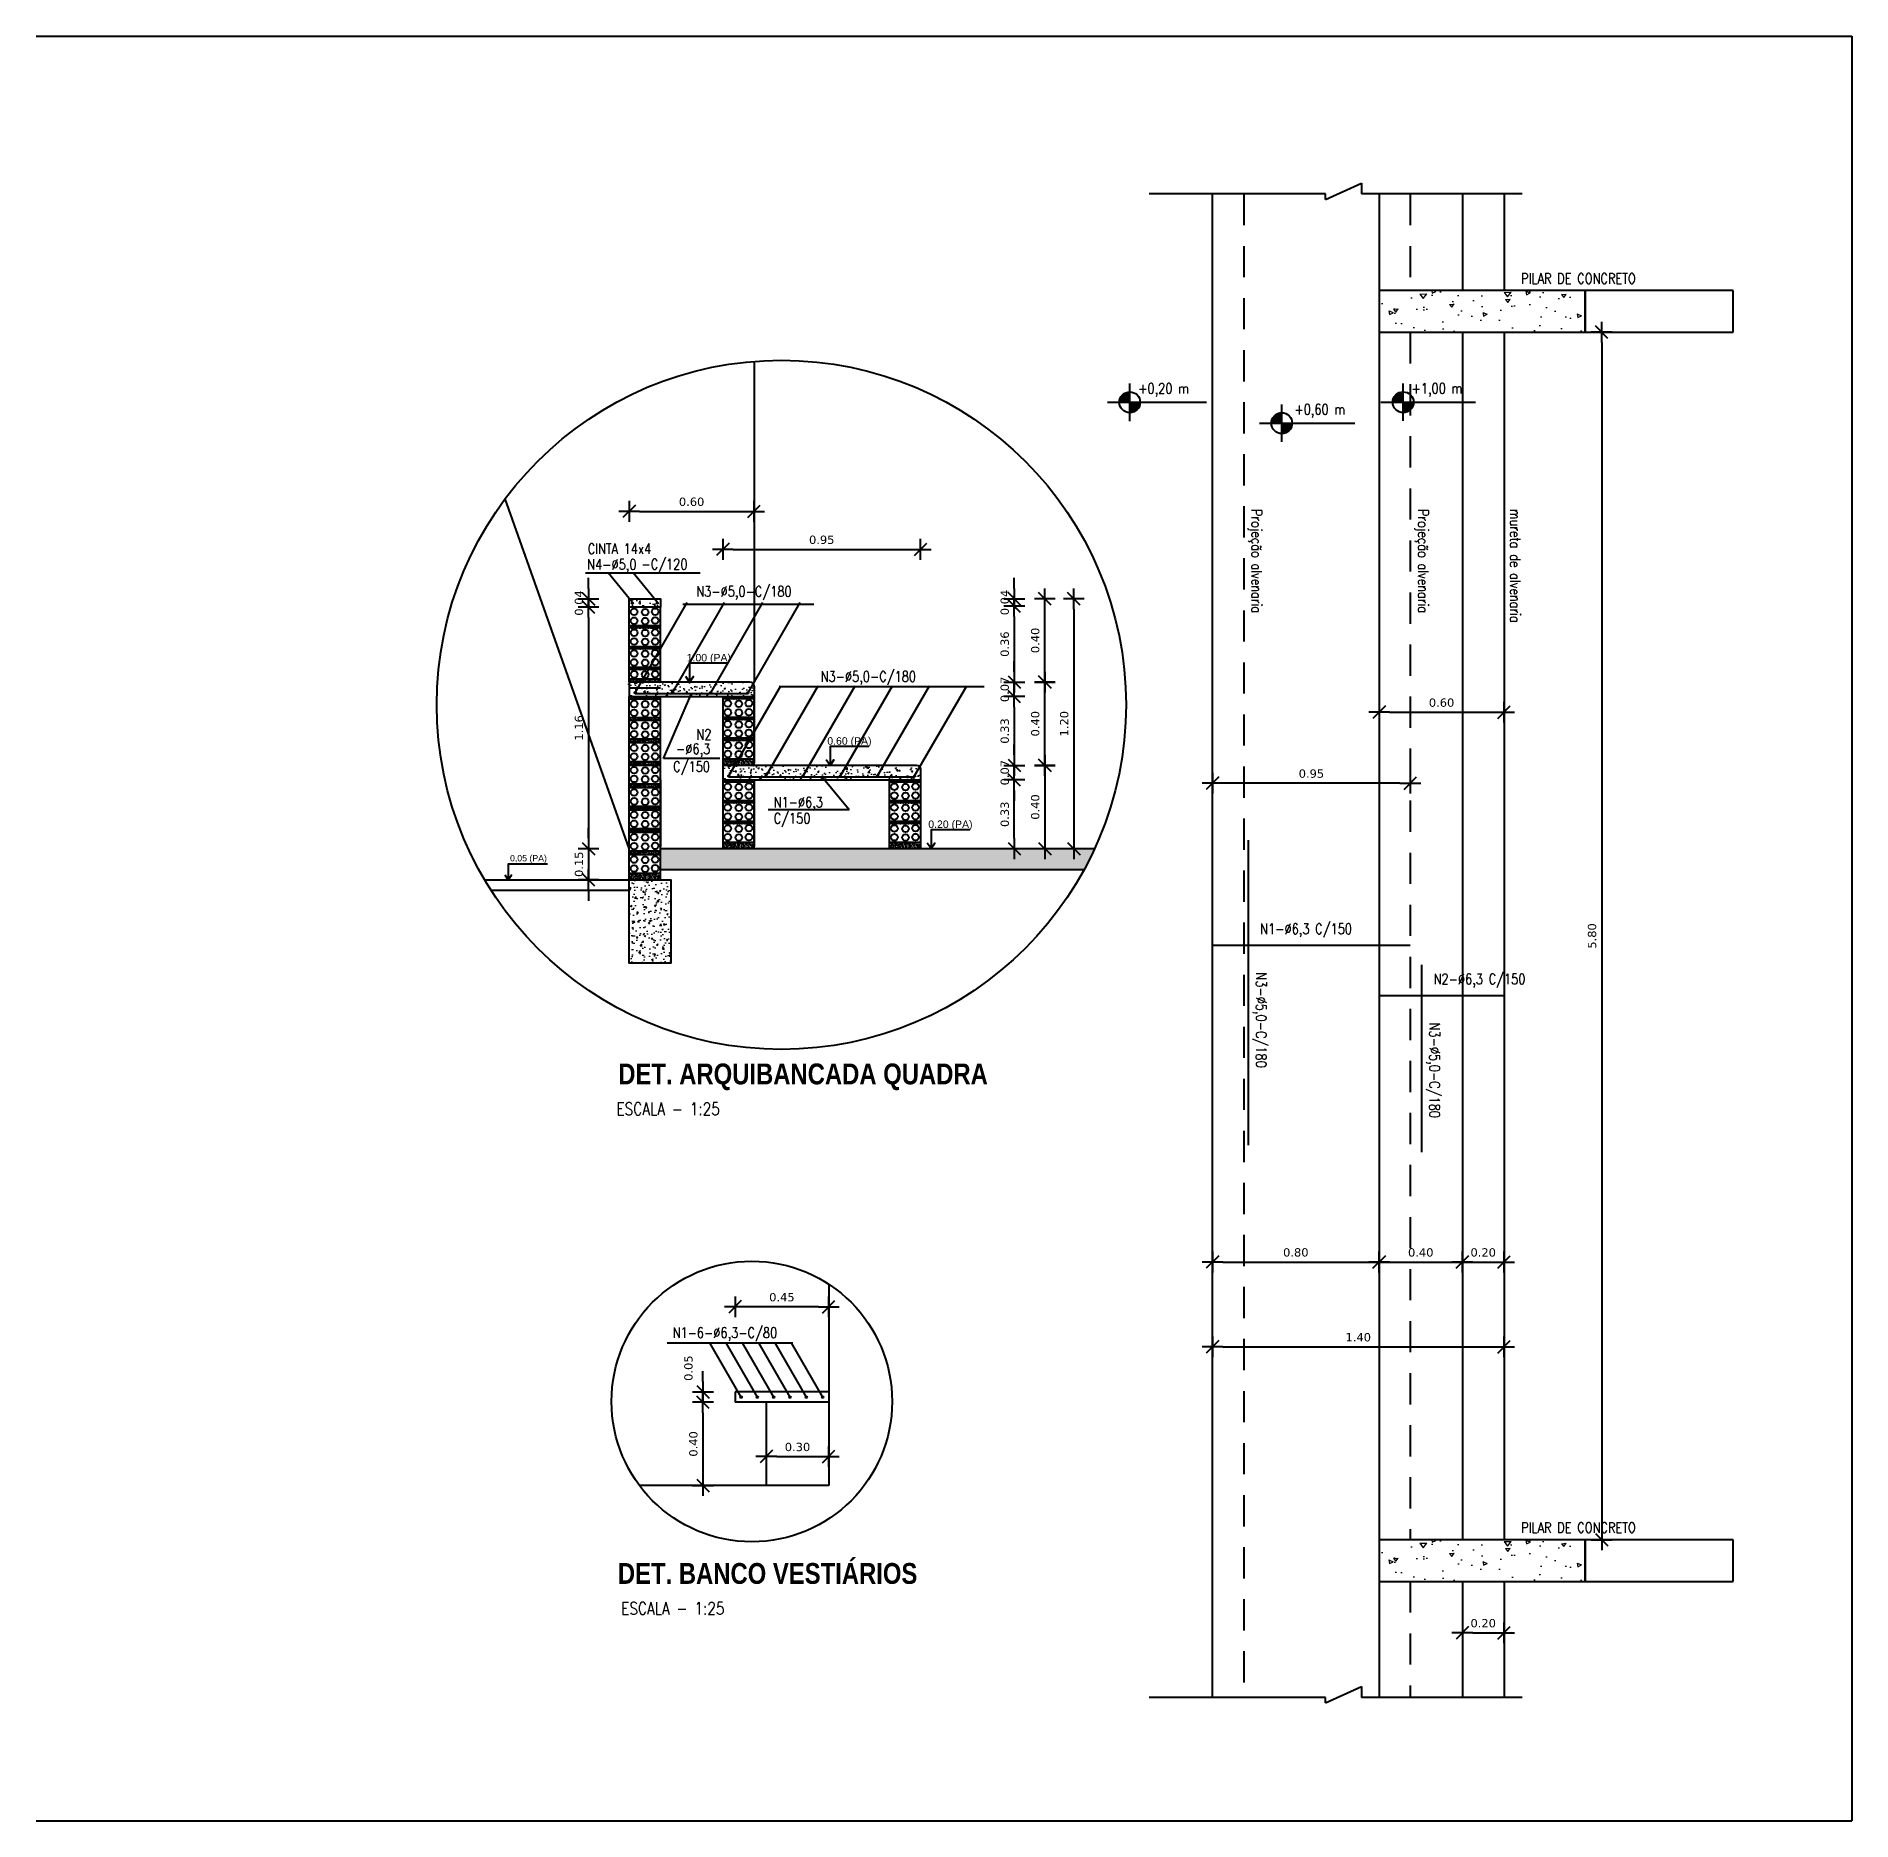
# Model space of a CAD drawing. Extents: x 25 to 1028, y -81 to 176.
# Drawn here: x 858.73 to 867.45, y 148.36 to 156.94 of the extents above; entities that cross this region are included whole.
import ezdxf
from ezdxf.enums import TextEntityAlignment as Align

# ---------------------------------------------------------------- set-up
doc = ezdxf.new("R2010")
doc.units = 0
doc.header["$LTSCALE"] = 0.3
doc.header["$PDSIZE"] = 0.1
doc.linetypes.add('DASHED', pattern=[0.75, 0.5, -0.25])
doc.linetypes.add('HIDDEN', pattern=[9.525, 6.35, -3.175])
doc.layers.get('0').update_dxf_attribs({"linetype": 'CONTINUOUS'})
doc.layers.get('Defpoints').update_dxf_attribs({"linetype": 'CONTINUOUS'})
for name, color, linetype in [('ARQ-CTA-1_025', 1, 'CONTINUOUS'), ('ARQ-PIS-VISTA2', 2, 'CONTINUOUS'), ('ARQ_ESTRUTURA', 5, 'CONTINUOUS'), ('ARQ_REBOCO', 4, 'CONTINUOUS'), ('ARQ_VISTA0', 8, 'CONTINUOUS'), ('AÇO', 2, 'CONTINUOUS'), ('Blocos', 5, 'CONTINUOUS'), ('COTA', 1, 'CONTINUOUS'), ('FORMA', 6, 'CONTINUOUS'), ('HACHURA', 1, 'CONTINUOUS'), ('Nivel', 2, 'CONTINUOUS'), ('PAREDE', 4, 'CONTINUOUS'), ('PROJEÇÃO', 8, 'HIDDEN'), ('TEXTO', 4, 'CONTINUOUS'), ('texto2', 3, 'CONTINUOUS'), ('VISTA1', 1, 'CONTINUOUS'), ('VISTA2', 3, 'CONTINUOUS')]:
    doc.layers.add(name, color=color, linetype=linetype)
doc.layers.add('futsal', color=8, linetype='CONTINUOUS', lineweight=5)
doc.layers.add('HAT', color=8, linetype='CONTINUOUS', lineweight=15)
doc.layers.add('VPort', color=45, linetype='CONTINUOUS', plot=False)
doc.styles.add('Arial', font='arial.ttf')
doc.styles.add('DADÁ', font='techb___.ttf')
doc.styles.add('dls1', font='romans.shx')
doc.styles.add('FNDE Texto Cota 0025', font='verdana.ttf', dxfattribs={"height": 0.04})
doc.dimstyles.new('FNDE 1-0025', dxfattribs={"dimscale": 5, "dimtxt": 0.04, "dimasz": 0.01, "dimexe": 0.15, "dimexo": 0.15, "dimgap": 0.005, "dimtad": 1, "dimzin": 1, "dimdsep": 46, "dimtxsty": 'FNDE Texto Cota 0025', "dimblk": 'tic', "dimcen": 0.015, "dimdle": 0.15, "dimse1": 1, "dimse2": 1, "dimclrd": 251, "dimclre": 251, "dimclrt": 256, "dimaunit": 1, "dimadec": 3, "dimazin": 0, "dimtfac": 1, "dimtix": 1, "dimtmove": 2, "dimatfit": 3, "dimfxl": 0.15, "dimtvp": 1, "dimtolj": 1, "dimtzin": 0, "dimarcsym": 0})

msp = doc.modelspace()

# ---------------------------------------------------------------- texts
at = {"layer": 'Nivel', "style": 'Arial'}
for s, height, p in [('1.00 (PA)', 0.036, (861.95779615, 153.93280486)), ('0.60 (PA)', 0.036, (862.63291901, 153.53280486)), ('0.20 (PA)', 0.036, (863.11791901, 153.13280486)), ('0,05 (PA)', 0.03, (861.09167955, 152.97258971))]:
    msp.add_text(s, height=height, dxfattribs=at).set_placement(p, align=Align.CENTER)
at = {"layer": 'TEXTO', "style": 'dls1', "width": 0.8}
for p in [(861.51469096, 151.75376673), (861.53728556, 149.35441835)]:
    msp.add_text('ESCALA - 1:25', height=0.06, dxfattribs=at).set_placement(p)
at = {"layer": 'texto2', "style": 'dls1', "width": 0.8}
for s, p in [('PILAR DE CONCRETO ', (865.85890476, 155.74719053)), ('+0,20 m', (864.01967654, 155.21925184)), ('+1,00 m', (865.33252538, 155.21954917)), ('+0,60 m', (864.76993119, 155.11881424)), ('CINTA 14x4', (861.37596009, 154.44882005)), ('N4-%%C5,0', (861.37379538, 154.37390636)), ('-C/120', (861.6341374, 154.3748559)), ('N3-%%C5,0-C/180', (861.89774724, 154.24420411)), ('N3-%%C5,0-C/180', (862.49512221, 153.83557449)), ('-%%C6,3', (861.80044444, 153.48774301)), ('N2', (861.89840415, 153.55688753)), ('C/150', (861.78674164, 153.40289939)), ('N1-%%C6,3', (862.26923896, 153.2314755)), ('C/150', (862.26923896, 153.15406261)), ('N1-%%C6,3 C/150', (864.6057629, 152.62339337)), ('N2-%%C6,3 C/150', (865.43865985, 152.38227382)), ('N1-6-%%C6,3-C/80', (861.78383415, 150.68337996)), ('PILAR DE CONCRETO ', (865.85890476, 149.74719053))]:
    msp.add_text(s, height=0.05, dxfattribs=at).set_placement(p)
for s, p in [('Projeção alvenaria ', (864.56409849, 154.66491601)), ('Projeção alvenaria ', (865.36409849, 154.66491601)), ('mureta de alvenaria ', (865.80566411, 154.66491601)), ('N3-%%C5,0-C/180', (864.58565123, 152.4386969)), ('N3-%%C5,0-C/180', (865.41854818, 152.19757736))]:
    msp.add_text(s, height=0.05, rotation=270, dxfattribs=at).set_placement(p)
at = {"layer": 'texto2', "style": 'DADÁ'}
for s, p in [('DET. ARQUIBANCADA QUADRA', (861.52289275, 151.90140102)), ('DET. BANCO VESTIÁRIOS', (861.52106277, 149.50205263))]:
    msp.add_text(s, height=0.1, dxfattribs=at).set_placement(p)

# ---------------------------------------------------------------- blocks, each defined once
blk = doc.blocks.new('tic')
at = {"color": 251}
for p, q in [((-1, 0), (1, 0)), ((0, -1), (0, 1))]:
    blk.add_line(p, q, dxfattribs=at)
blk.add_line((-0.6, -0.6), (0.6, 0.6))
blk = doc.blocks.new('*D1097')
at = {"layer": 'ARQ-CTA-1_025', "color": 251, "lineweight": -2}
blk.add_line((861.3801, 154.1436), (861.3801, 153.0836), dxfattribs=at)
at = {"layer": 'Defpoints', "color": 0}
for p in [(861.5751, 154.1936), (861.3801, 153.0336), (861.5514, 153.0336)]:
    blk.add_point(p, dxfattribs=at)
at = {"layer": 'ARQ-CTA-1_025', "color": 251, "lineweight": -2, "xscale": 0.05, "yscale": 0.05, "zscale": 0.05}
for p, rotation in [((861.3801, 154.1936), 90), ((861.3801, 153.0336), 270)]:
    blk.add_blockref('tic', p, dxfattribs=dict(at, rotation=rotation))
at = {"layer": 'ARQ-CTA-1_025', "insert": (861.3343, 153.6136), "char_height": 0.04, "attachment_point": 5, "rotation": 90, "style": 'FNDE Texto Cota 0025'}
blk.add_mtext('\\A1;1.16', dxfattribs=at)
blk = doc.blocks.new('*D1098')
at = {"layer": 'ARQ-CTA-1_025', "color": 251, "lineweight": -2}
blk.add_line((865.6266, 149.267), (865.7266, 149.267), dxfattribs=at)
at = {"layer": 'Defpoints', "color": 0}
for p in [(865.5766, 149.267), (865.7766, 149.267), (865.7766, 149.267)]:
    blk.add_point(p, dxfattribs=at)
at = {"layer": 'ARQ-CTA-1_025', "color": 251, "lineweight": -2, "xscale": 0.05, "yscale": 0.05, "zscale": 0.05, "rotation": 180}
blk.add_blockref('tic', (865.5766, 149.267), dxfattribs=at)
at = {"layer": 'ARQ-CTA-1_025', "color": 251, "lineweight": -2, "xscale": 0.05, "yscale": 0.05, "zscale": 0.05}
blk.add_blockref('tic', (865.7766, 149.267), dxfattribs=at)
at = {"layer": 'ARQ-CTA-1_025', "insert": (865.6766, 149.3128), "char_height": 0.04, "attachment_point": 5, "style": 'FNDE Texto Cota 0025'}
blk.add_mtext('\\A1;0.20', dxfattribs=at)
blk = doc.blocks.new('*D1099')
at = {"layer": 'ARQ-CTA-1_025', "color": 251, "lineweight": -2}
blk.add_line((863.5713, 153.3836), (863.5713, 153.0836), dxfattribs=at)
at = {"layer": 'Defpoints', "color": 0}
for p in [(863.0584, 153.4336), (863.0584, 153.0336), (863.5713, 153.0336)]:
    blk.add_point(p, dxfattribs=at)
at = {"layer": 'ARQ-CTA-1_025', "color": 251, "lineweight": -2, "xscale": 0.05, "yscale": 0.05, "zscale": 0.05}
for p, rotation in [((863.5713, 153.4336), 90), ((863.5713, 153.0336), 270)]:
    blk.add_blockref('tic', p, dxfattribs=dict(at, rotation=rotation))
at = {"layer": 'ARQ-CTA-1_025', "insert": (863.5254, 153.2336), "char_height": 0.04, "attachment_point": 5, "rotation": 90, "style": 'FNDE Texto Cota 0025'}
blk.add_mtext('\\A1;0.40', dxfattribs=at)
blk = doc.blocks.new('*D1100')
at = {"layer": 'ARQ-CTA-1_025', "color": 251, "lineweight": -2}
blk.add_line((863.5713, 153.4836), (863.5713, 153.7836), dxfattribs=at)
at = {"layer": 'Defpoints', "color": 0}
for p in [(862.2584, 153.8336), (863.5713, 153.8336), (863.0584, 153.4336)]:
    blk.add_point(p, dxfattribs=at)
at = {"layer": 'ARQ-CTA-1_025', "color": 251, "lineweight": -2, "xscale": 0.05, "yscale": 0.05, "zscale": 0.05}
for p, rotation in [((863.5713, 153.8336), 90), ((863.5713, 153.4336), 270)]:
    blk.add_blockref('tic', p, dxfattribs=dict(at, rotation=rotation))
at = {"layer": 'ARQ-CTA-1_025', "insert": (863.5254, 153.6336), "char_height": 0.04, "attachment_point": 5, "rotation": 90, "style": 'FNDE Texto Cota 0025'}
blk.add_mtext('\\A1;0.40', dxfattribs=at)
blk = doc.blocks.new('*D1101')
at = {"layer": 'ARQ-CTA-1_025', "color": 251, "lineweight": -2}
blk.add_line((865.2766, 153.348), (864.4266, 153.348), dxfattribs=at)
at = {"layer": 'Defpoints', "color": 0}
for p in [(864.3766, 153.348), (864.3766, 152.6141), (865.3266, 152.6141)]:
    blk.add_point(p, dxfattribs=at)
at = {"layer": 'ARQ-CTA-1_025', "color": 251, "lineweight": -2, "xscale": 0.05, "yscale": 0.05, "zscale": 0.05, "rotation": 180}
blk.add_blockref('tic', (864.3766, 153.348), dxfattribs=at)
at = {"layer": 'ARQ-CTA-1_025', "color": 251, "lineweight": -2, "xscale": 0.05, "yscale": 0.05, "zscale": 0.05}
blk.add_blockref('tic', (865.3266, 153.348), dxfattribs=at)
at = {"layer": 'ARQ-CTA-1_025', "insert": (864.8516, 153.3938), "char_height": 0.04, "attachment_point": 5, "style": 'FNDE Texto Cota 0025'}
blk.add_mtext('\\A1;0.95', dxfattribs=at)
blk = doc.blocks.new('*D1102')
at = {"layer": 'ARQ-CTA-1_025', "color": 251, "lineweight": -2}
blk.add_line((865.2266, 153.6889), (865.7266, 153.6889), dxfattribs=at)
at = {"layer": 'Defpoints', "color": 0}
for p in [(865.7766, 153.6889), (865.1766, 153.348), (865.7766, 153.348)]:
    blk.add_point(p, dxfattribs=at)
at = {"layer": 'ARQ-CTA-1_025', "color": 251, "lineweight": -2, "xscale": 0.05, "yscale": 0.05, "zscale": 0.05, "rotation": 180}
blk.add_blockref('tic', (865.1766, 153.6889), dxfattribs=at)
at = {"layer": 'ARQ-CTA-1_025', "color": 251, "lineweight": -2, "xscale": 0.05, "yscale": 0.05, "zscale": 0.05}
blk.add_blockref('tic', (865.7766, 153.6889), dxfattribs=at)
at = {"layer": 'ARQ-CTA-1_025', "insert": (865.4766, 153.7347), "char_height": 0.04, "attachment_point": 5, "style": 'FNDE Texto Cota 0025'}
blk.add_mtext('\\A1;0.60', dxfattribs=at)
blk = doc.blocks.new('*D1103')
at = {"layer": 'ARQ-CTA-1_025', "color": 251, "lineweight": -2}
blk.add_line((863.4249, 154.1481), (863.4249, 153.8836), dxfattribs=at)
at = {"layer": 'Defpoints', "color": 0}
for p in [(863.2762, 154.1981), (862.2584, 153.8336), (863.4249, 153.8336)]:
    blk.add_point(p, dxfattribs=at)
at = {"layer": 'ARQ-CTA-1_025', "color": 251, "lineweight": -2, "xscale": 0.05, "yscale": 0.05, "zscale": 0.05}
for p, rotation in [((863.4249, 154.1981), 90), ((863.4249, 153.8336), 270)]:
    blk.add_blockref('tic', p, dxfattribs=dict(at, rotation=rotation))
at = {"layer": 'ARQ-CTA-1_025', "insert": (863.3791, 154.0159), "char_height": 0.04, "attachment_point": 5, "rotation": 90, "style": 'FNDE Texto Cota 0025'}
blk.add_mtext('\\A1;0.36', dxfattribs=at)
blk = doc.blocks.new('*D1104')
at = {"layer": 'ARQ-CTA-1_025', "color": 251, "lineweight": -2}
for p, q in [((863.4249, 154.2836), (863.4249, 154.3336)), ((863.4249, 154.1981), (863.4249, 154.2336)), ((863.4249, 154.1481), (863.4249, 154.0981))]:
    blk.add_line(p, q, dxfattribs=at)
at = {"layer": 'Defpoints', "color": 0}
for p in [(863.264, 154.2336), (863.4249, 154.2336), (863.2762, 154.1981)]:
    blk.add_point(p, dxfattribs=at)
at = {"layer": 'ARQ-CTA-1_025', "color": 251, "lineweight": -2, "xscale": 0.05, "yscale": 0.05, "zscale": 0.05}
for p, rotation in [((863.4249, 154.2336), 270), ((863.4249, 154.1981), 90)]:
    blk.add_blockref('tic', p, dxfattribs=dict(at, rotation=rotation))
at = {"layer": 'ARQ-CTA-1_025', "insert": (863.3791, 154.2159), "char_height": 0.04, "attachment_point": 5, "rotation": 90, "style": 'FNDE Texto Cota 0025'}
blk.add_mtext('\\A1;0.04', dxfattribs=at)
blk = doc.blocks.new('*D1105')
at = {"layer": 'ARQ-CTA-1_025', "color": 251, "lineweight": -2}
blk.add_line((863.4249, 153.7136), (863.4249, 153.4836), dxfattribs=at)
at = {"layer": 'Defpoints', "color": 0}
for p in [(862.1751, 153.7636), (862.9551, 153.4336), (863.4249, 153.4336)]:
    blk.add_point(p, dxfattribs=at)
at = {"layer": 'ARQ-CTA-1_025', "color": 251, "lineweight": -2, "xscale": 0.05, "yscale": 0.05, "zscale": 0.05}
for p, rotation in [((863.4249, 153.7636), 90), ((863.4249, 153.4336), 270)]:
    blk.add_blockref('tic', p, dxfattribs=dict(at, rotation=rotation))
at = {"layer": 'ARQ-CTA-1_025', "insert": (863.3791, 153.5986), "char_height": 0.04, "attachment_point": 5, "rotation": 90, "style": 'FNDE Texto Cota 0025'}
blk.add_mtext('\\A1;0.33', dxfattribs=at)
blk = doc.blocks.new('*D1106')
at = {"layer": 'ARQ-CTA-1_025', "color": 251, "lineweight": -2}
for p, q in [((863.4249, 153.8836), (863.4249, 153.9336)), ((863.4249, 153.7636), (863.4249, 153.8336)), ((863.4249, 153.7136), (863.4249, 153.6636))]:
    blk.add_line(p, q, dxfattribs=at)
at = {"layer": 'Defpoints', "color": 0}
for p in [(862.1551, 153.8336), (863.4249, 153.8336), (862.1751, 153.7636)]:
    blk.add_point(p, dxfattribs=at)
at = {"layer": 'ARQ-CTA-1_025', "color": 251, "lineweight": -2, "xscale": 0.05, "yscale": 0.05, "zscale": 0.05}
for p, rotation in [((863.4249, 153.8336), 270), ((863.4249, 153.7636), 90)]:
    blk.add_blockref('tic', p, dxfattribs=dict(at, rotation=rotation))
at = {"layer": 'ARQ-CTA-1_025', "insert": (863.3791, 153.7986), "char_height": 0.04, "attachment_point": 5, "rotation": 90, "style": 'FNDE Texto Cota 0025'}
blk.add_mtext('\\A1;0.07', dxfattribs=at)
blk = doc.blocks.new('*D1107')
at = {"layer": 'ARQ-CTA-1_025', "color": 251, "lineweight": -2}
for p, q in [((861.3801, 153.0836), (861.3801, 153.1336)), ((861.3801, 153.0336), (861.3801, 152.8836)), ((861.3801, 152.8336), (861.3801, 152.7836))]:
    blk.add_line(p, q, dxfattribs=at)
at = {"layer": 'Defpoints', "color": 0}
for p in [(861.5514, 153.0336), (861.3801, 152.8836), (861.5751, 152.8836)]:
    blk.add_point(p, dxfattribs=at)
at = {"layer": 'ARQ-CTA-1_025', "color": 251, "lineweight": -2, "xscale": 0.05, "yscale": 0.05, "zscale": 0.05}
for p, rotation in [((861.3801, 153.0336), 270), ((861.3801, 152.8836), 90)]:
    blk.add_blockref('tic', p, dxfattribs=dict(at, rotation=rotation))
at = {"layer": 'ARQ-CTA-1_025', "insert": (861.3343, 152.9586), "char_height": 0.04, "attachment_point": 5, "rotation": 90, "style": 'FNDE Texto Cota 0025'}
blk.add_mtext('\\A1;0.15', dxfattribs=at)
blk = doc.blocks.new('*D1108')
at = {"layer": 'ARQ-CTA-1_025', "color": 251, "lineweight": -2}
for p, q in [((861.3801, 154.2836), (861.3801, 154.3336)), ((861.3801, 154.1936), (861.3801, 154.2336)), ((861.3801, 154.1436), (861.3801, 154.0936))]:
    blk.add_line(p, q, dxfattribs=at)
at = {"layer": 'Defpoints', "color": 0}
for p in [(861.3801, 154.2336), (861.5751, 154.2336), (861.5751, 154.1936)]:
    blk.add_point(p, dxfattribs=at)
at = {"layer": 'ARQ-CTA-1_025', "color": 251, "lineweight": -2, "xscale": 0.05, "yscale": 0.05, "zscale": 0.05}
for p, rotation in [((861.3801, 154.2336), 270), ((861.3801, 154.1936), 90)]:
    blk.add_blockref('tic', p, dxfattribs=dict(at, rotation=rotation))
at = {"layer": 'ARQ-CTA-1_025', "insert": (861.3343, 154.2136), "char_height": 0.04, "attachment_point": 5, "rotation": 90, "style": 'FNDE Texto Cota 0025'}
blk.add_mtext('\\A1;0.04', dxfattribs=at)
blk = doc.blocks.new('*D1109')
at = {"layer": 'ARQ-CTA-1_025', "color": 251, "lineweight": -2}
blk.add_line((863.4249, 153.0836), (863.4249, 153.3136), dxfattribs=at)
at = {"layer": 'Defpoints', "color": 0}
for p in [(861.7204, 153.3636), (863.4249, 153.3636), (863.264, 153.0336)]:
    blk.add_point(p, dxfattribs=at)
at = {"layer": 'ARQ-CTA-1_025', "color": 251, "lineweight": -2, "xscale": 0.05, "yscale": 0.05, "zscale": 0.05}
for p, rotation in [((863.4249, 153.3636), 90), ((863.4249, 153.0336), 270)]:
    blk.add_blockref('tic', p, dxfattribs=dict(at, rotation=rotation))
at = {"layer": 'ARQ-CTA-1_025', "insert": (863.3791, 153.1986), "char_height": 0.04, "attachment_point": 5, "rotation": 90, "style": 'FNDE Texto Cota 0025'}
blk.add_mtext('\\A1;0.33', dxfattribs=at)
blk = doc.blocks.new('*D1110')
at = {"layer": 'ARQ-CTA-1_025', "color": 251, "lineweight": -2}
for p, q in [((863.4249, 153.4836), (863.4249, 153.5336)), ((863.4249, 153.3636), (863.4249, 153.4336)), ((863.4249, 153.3136), (863.4249, 153.2636))]:
    blk.add_line(p, q, dxfattribs=at)
at = {"layer": 'Defpoints', "color": 0}
for p in [(861.7204, 153.4336), (861.7204, 153.3636), (863.4249, 153.4336)]:
    blk.add_point(p, dxfattribs=at)
at = {"layer": 'ARQ-CTA-1_025', "color": 251, "lineweight": -2, "xscale": 0.05, "yscale": 0.05, "zscale": 0.05}
for p, rotation in [((863.4249, 153.4336), 270), ((863.4249, 153.3636), 90)]:
    blk.add_blockref('tic', p, dxfattribs=dict(at, rotation=rotation))
at = {"layer": 'ARQ-CTA-1_025', "insert": (863.3791, 153.3986), "char_height": 0.04, "attachment_point": 5, "rotation": 90, "style": 'FNDE Texto Cota 0025'}
blk.add_mtext('\\A1;0.07', dxfattribs=at)
blk = doc.blocks.new('*D1111')
at = {"layer": 'ARQ-CTA-1_025', "color": 251, "lineweight": -2}
blk.add_line((863.5713, 153.8836), (863.5713, 154.1836), dxfattribs=at)
at = {"layer": 'Defpoints', "color": 0}
for p in [(863.296, 154.2336), (863.5713, 154.2336), (863.296, 153.8336)]:
    blk.add_point(p, dxfattribs=at)
at = {"layer": 'ARQ-CTA-1_025', "color": 251, "lineweight": -2, "xscale": 0.05, "yscale": 0.05, "zscale": 0.05}
for p, rotation in [((863.5713, 154.2336), 90), ((863.5713, 153.8336), 270)]:
    blk.add_blockref('tic', p, dxfattribs=dict(at, rotation=rotation))
at = {"layer": 'ARQ-CTA-1_025', "insert": (863.5254, 154.0336), "char_height": 0.04, "attachment_point": 5, "rotation": 90, "style": 'FNDE Texto Cota 0025'}
blk.add_mtext('\\A1;0.40', dxfattribs=at)
blk = doc.blocks.new('*D1112')
at = {"layer": 'ARQ-CTA-1_025', "color": 251, "lineweight": -2}
blk.add_line((863.7105, 154.1836), (863.7105, 153.0836), dxfattribs=at)
at = {"layer": 'Defpoints', "color": 0}
for p in [(863.4899, 154.2336), (863.4899, 153.0336), (863.7105, 153.0336)]:
    blk.add_point(p, dxfattribs=at)
at = {"layer": 'ARQ-CTA-1_025', "color": 251, "lineweight": -2, "xscale": 0.05, "yscale": 0.05, "zscale": 0.05}
for p, rotation in [((863.7105, 154.2336), 90), ((863.7105, 153.0336), 270)]:
    blk.add_blockref('tic', p, dxfattribs=dict(at, rotation=rotation))
at = {"layer": 'ARQ-CTA-1_025', "insert": (863.6646, 153.6336), "char_height": 0.04, "attachment_point": 5, "rotation": 90, "style": 'FNDE Texto Cota 0025'}
blk.add_mtext('\\A1;1.20', dxfattribs=at)
blk = doc.blocks.new('*D1113')
at = {"layer": 'ARQ-CTA-1_025', "color": 251, "lineweight": -2}
blk.add_line((866.2455, 155.4641), (866.2455, 149.7641), dxfattribs=at)
at = {"layer": 'Defpoints', "color": 0}
for p in [(865.7766, 155.5141), (865.7766, 149.7141), (866.2455, 149.7141)]:
    blk.add_point(p, dxfattribs=at)
at = {"layer": 'ARQ-CTA-1_025', "color": 251, "lineweight": -2, "xscale": 0.05, "yscale": 0.05, "zscale": 0.05}
for p, rotation in [((866.2455, 155.5141), 90), ((866.2455, 149.7141), 270)]:
    blk.add_blockref('tic', p, dxfattribs=dict(at, rotation=rotation))
at = {"layer": 'ARQ-CTA-1_025', "insert": (866.1996, 152.6141), "char_height": 0.04, "attachment_point": 5, "rotation": 90, "style": 'FNDE Texto Cota 0025'}
blk.add_mtext('\\A1;5.80', dxfattribs=at)
blk = doc.blocks.new('*D1114')
at = {"layer": 'ARQ-CTA-1_025', "color": 251, "lineweight": -2}
blk.add_line((864.4266, 151.0479), (865.1266, 151.0479), dxfattribs=at)
at = {"layer": 'Defpoints', "color": 0}
for p in [(865.1766, 151.0479), (864.3766, 150.8132), (865.1766, 150.8132)]:
    blk.add_point(p, dxfattribs=at)
at = {"layer": 'ARQ-CTA-1_025', "color": 251, "lineweight": -2, "xscale": 0.05, "yscale": 0.05, "zscale": 0.05, "rotation": 180}
blk.add_blockref('tic', (864.3766, 151.0479), dxfattribs=at)
at = {"layer": 'ARQ-CTA-1_025', "color": 251, "lineweight": -2, "xscale": 0.05, "yscale": 0.05, "zscale": 0.05}
blk.add_blockref('tic', (865.1766, 151.0479), dxfattribs=at)
at = {"layer": 'ARQ-CTA-1_025', "insert": (864.7766, 151.0938), "char_height": 0.04, "attachment_point": 5, "style": 'FNDE Texto Cota 0025'}
blk.add_mtext('\\A1;0.80', dxfattribs=at)
blk = doc.blocks.new('*D1115')
at = {"layer": 'ARQ-CTA-1_025', "color": 251, "lineweight": -2}
blk.add_line((865.2266, 151.0479), (865.5266, 151.0479), dxfattribs=at)
at = {"layer": 'Defpoints', "color": 0}
for p in [(865.5766, 151.0479), (865.5766, 151.0479), (865.1766, 150.8132)]:
    blk.add_point(p, dxfattribs=at)
at = {"layer": 'ARQ-CTA-1_025', "color": 251, "lineweight": -2, "xscale": 0.05, "yscale": 0.05, "zscale": 0.05, "rotation": 180}
blk.add_blockref('tic', (865.1766, 151.0479), dxfattribs=at)
at = {"layer": 'ARQ-CTA-1_025', "color": 251, "lineweight": -2, "xscale": 0.05, "yscale": 0.05, "zscale": 0.05}
blk.add_blockref('tic', (865.5766, 151.0479), dxfattribs=at)
at = {"layer": 'ARQ-CTA-1_025', "insert": (865.3766, 151.0937), "char_height": 0.04, "attachment_point": 5, "style": 'FNDE Texto Cota 0025'}
blk.add_mtext('\\A1;0.40', dxfattribs=at)
blk = doc.blocks.new('*D1116')
at = {"layer": 'ARQ-CTA-1_025', "color": 251, "lineweight": -2}
blk.add_line((865.6266, 151.0479), (865.7266, 151.0479), dxfattribs=at)
at = {"layer": 'Defpoints', "color": 0}
for p in [(865.5766, 151.0479), (865.7766, 151.0479), (865.7766, 151.0479)]:
    blk.add_point(p, dxfattribs=at)
at = {"layer": 'ARQ-CTA-1_025', "color": 251, "lineweight": -2, "xscale": 0.05, "yscale": 0.05, "zscale": 0.05, "rotation": 180}
blk.add_blockref('tic', (865.5766, 151.0479), dxfattribs=at)
at = {"layer": 'ARQ-CTA-1_025', "color": 251, "lineweight": -2, "xscale": 0.05, "yscale": 0.05, "zscale": 0.05}
blk.add_blockref('tic', (865.7766, 151.0479), dxfattribs=at)
at = {"layer": 'ARQ-CTA-1_025', "insert": (865.6766, 151.0937), "char_height": 0.04, "attachment_point": 5, "style": 'FNDE Texto Cota 0025'}
blk.add_mtext('\\A1;0.20', dxfattribs=at)
blk = doc.blocks.new('*D1117')
at = {"layer": 'ARQ-CTA-1_025', "color": 251, "lineweight": -2}
blk.add_line((864.4266, 150.6404), (865.7266, 150.6404), dxfattribs=at)
at = {"layer": 'Defpoints', "color": 0}
for p in [(864.3766, 150.8132), (865.7766, 150.8132), (865.7766, 150.6404)]:
    blk.add_point(p, dxfattribs=at)
at = {"layer": 'ARQ-CTA-1_025', "color": 251, "lineweight": -2, "xscale": 0.05, "yscale": 0.05, "zscale": 0.05, "rotation": 180}
blk.add_blockref('tic', (864.3766, 150.6404), dxfattribs=at)
at = {"layer": 'ARQ-CTA-1_025', "color": 251, "lineweight": -2, "xscale": 0.05, "yscale": 0.05, "zscale": 0.05}
blk.add_blockref('tic', (865.7766, 150.6404), dxfattribs=at)
at = {"layer": 'ARQ-CTA-1_025', "insert": (865.0766, 150.6863), "char_height": 0.04, "attachment_point": 5, "style": 'FNDE Texto Cota 0025'}
blk.add_mtext('\\A1;1.40', dxfattribs=at)
blk = doc.blocks.new('*D1118')
at = {"layer": 'ARQ-CTA-1_025', "color": 251, "lineweight": -2}
blk.add_line((861.6251, 154.6536), (862.1251, 154.6536), dxfattribs=at)
at = {"layer": 'Defpoints', "color": 0}
for p in [(862.1751, 154.6536), (861.5751, 153.8336), (862.1751, 153.8336)]:
    blk.add_point(p, dxfattribs=at)
at = {"layer": 'ARQ-CTA-1_025', "color": 251, "lineweight": -2, "xscale": 0.05, "yscale": 0.05, "zscale": 0.05, "rotation": 180}
blk.add_blockref('tic', (861.5751, 154.6536), dxfattribs=at)
at = {"layer": 'ARQ-CTA-1_025', "color": 251, "lineweight": -2, "xscale": 0.05, "yscale": 0.05, "zscale": 0.05}
blk.add_blockref('tic', (862.1751, 154.6536), dxfattribs=at)
at = {"layer": 'ARQ-CTA-1_025', "insert": (861.8751, 154.6994), "char_height": 0.04, "attachment_point": 5, "style": 'FNDE Texto Cota 0025'}
blk.add_mtext('\\A1;0.60', dxfattribs=at)
blk = doc.blocks.new('*D1119')
at = {"layer": 'ARQ-CTA-1_025', "color": 251, "lineweight": -2}
blk.add_line((862.0751, 154.4709), (862.9251, 154.4709), dxfattribs=at)
at = {"layer": 'Defpoints', "color": 0}
for p in [(862.9751, 154.4709), (862.0251, 153.8742), (862.9751, 153.8642)]:
    blk.add_point(p, dxfattribs=at)
at = {"layer": 'ARQ-CTA-1_025', "color": 251, "lineweight": -2, "xscale": 0.05, "yscale": 0.05, "zscale": 0.05, "rotation": 180}
blk.add_blockref('tic', (862.0251, 154.4709), dxfattribs=at)
at = {"layer": 'ARQ-CTA-1_025', "color": 251, "lineweight": -2, "xscale": 0.05, "yscale": 0.05, "zscale": 0.05}
blk.add_blockref('tic', (862.9751, 154.4709), dxfattribs=at)
at = {"layer": 'ARQ-CTA-1_025', "insert": (862.5001, 154.5168), "char_height": 0.04, "attachment_point": 5, "style": 'FNDE Texto Cota 0025'}
blk.add_mtext('\\A1;0.95', dxfattribs=at)
blk = doc.blocks.new('*D1120')
at = {"layer": 'ARQ-CTA-1_025', "color": 251, "lineweight": -2}
for p, q in [((861.9295, 150.4741), (861.9295, 150.5241)), ((861.9295, 150.3741), (861.9295, 150.4241)), ((861.9295, 150.3241), (861.9295, 150.2741))]:
    blk.add_line(p, q, dxfattribs=at)
at = {"layer": 'Defpoints', "color": 0}
for p in [(861.9295, 150.4241), (862.0837, 150.4241), (862.2337, 150.3741)]:
    blk.add_point(p, dxfattribs=at)
at = {"layer": 'ARQ-CTA-1_025', "color": 251, "lineweight": -2, "xscale": 0.05, "yscale": 0.05, "zscale": 0.05}
for p, rotation in [((861.9295, 150.4241), 270), ((861.9295, 150.3741), 90)]:
    blk.add_blockref('tic', p, dxfattribs=dict(at, rotation=rotation))
at = {"layer": 'ARQ-CTA-1_025', "insert": (861.8601, 150.5382), "char_height": 0.04, "attachment_point": 5, "rotation": 90, "style": 'FNDE Texto Cota 0025'}
blk.add_mtext('\\A1;0.05', dxfattribs=at)
blk = doc.blocks.new('*D1121')
at = {"layer": 'ARQ-CTA-1_025', "color": 251, "lineweight": -2}
blk.add_line((862.4837, 150.8329), (862.1337, 150.8329), dxfattribs=at)
at = {"layer": 'Defpoints', "color": 0}
for p in [(862.0837, 150.8329), (862.0837, 150.4622), (862.5337, 150.4622)]:
    blk.add_point(p, dxfattribs=at)
at = {"layer": 'ARQ-CTA-1_025', "color": 251, "lineweight": -2, "xscale": 0.05, "yscale": 0.05, "zscale": 0.05, "rotation": 180}
blk.add_blockref('tic', (862.0837, 150.8329), dxfattribs=at)
at = {"layer": 'ARQ-CTA-1_025', "color": 251, "lineweight": -2, "xscale": 0.05, "yscale": 0.05, "zscale": 0.05}
blk.add_blockref('tic', (862.5337, 150.8329), dxfattribs=at)
at = {"layer": 'ARQ-CTA-1_025', "insert": (862.3087, 150.8787), "char_height": 0.04, "attachment_point": 5, "style": 'FNDE Texto Cota 0025'}
blk.add_mtext('\\A1;0.45', dxfattribs=at)
blk = doc.blocks.new('*D1122')
at = {"layer": 'ARQ-CTA-1_025', "color": 251, "lineweight": -2}
blk.add_line((861.9295, 150.3241), (861.9295, 150.0241), dxfattribs=at)
at = {"layer": 'Defpoints', "color": 0}
for p in [(861.9795, 150.3741), (861.9295, 149.9741), (861.9554, 149.9741)]:
    blk.add_point(p, dxfattribs=at)
at = {"layer": 'ARQ-CTA-1_025', "color": 251, "lineweight": -2, "xscale": 0.05, "yscale": 0.05, "zscale": 0.05}
for p, rotation in [((861.9295, 150.3741), 90), ((861.9295, 149.9741), 270)]:
    blk.add_blockref('tic', p, dxfattribs=dict(at, rotation=rotation))
at = {"layer": 'ARQ-CTA-1_025', "insert": (861.8837, 150.1741), "char_height": 0.04, "attachment_point": 5, "rotation": 90, "style": 'FNDE Texto Cota 0025'}
blk.add_mtext('\\A1;0.40', dxfattribs=at)
blk = doc.blocks.new('*D1123')
at = {"layer": 'ARQ-CTA-1_025', "color": 251, "lineweight": -2}
blk.add_line((862.2837, 150.1134), (862.4837, 150.1134), dxfattribs=at)
at = {"layer": 'Defpoints', "color": 0}
for p in [(862.2337, 150.1741), (862.5337, 150.1741), (862.5337, 150.1134)]:
    blk.add_point(p, dxfattribs=at)
at = {"layer": 'ARQ-CTA-1_025', "color": 251, "lineweight": -2, "xscale": 0.05, "yscale": 0.05, "zscale": 0.05, "rotation": 180}
blk.add_blockref('tic', (862.2337, 150.1134), dxfattribs=at)
at = {"layer": 'ARQ-CTA-1_025', "color": 251, "lineweight": -2, "xscale": 0.05, "yscale": 0.05, "zscale": 0.05}
blk.add_blockref('tic', (862.5337, 150.1134), dxfattribs=at)
at = {"layer": 'ARQ-CTA-1_025', "insert": (862.3837, 150.1593), "char_height": 0.04, "attachment_point": 5, "style": 'FNDE Texto Cota 0025'}
blk.add_mtext('\\A1;0.30', dxfattribs=at)

# ---------------------------------------------------------------- dimensions: what is measured, and where the dimension line sits
at = {"layer": 'ARQ-CTA-1_025'}
for base, p1, p2, picture, middle in [((866.24554848, 149.71410383), (865.77655003, 155.51410383), (865.77655003, 149.71410383), '*D1113', (866.19963511, 152.61410383)), ((861.38011041, 154.23361653), (861.57514984, 154.19361653), (861.57514984, 154.23361653), '*D1108', (861.33429107, 154.21361653)), ((863.4249411, 154.23361653), (863.27623585, 154.19811137), (863.2639698, 154.23361653), '*D1104', (863.37912176, 154.21586395)), ((861.38011041, 153.03361653), (861.57514984, 154.19361653), (861.55135673, 153.03361653), '*D1097', (861.33431793, 153.61361653)), ((863.4249411, 153.83361653), (863.27623585, 154.19811137), (862.2583754, 153.83361653), '*D1103', (863.37910833, 154.01586395)), ((863.57126381, 154.23361653), (863.29599564, 153.83361653), (863.29599564, 154.23361653), '*D1111', (863.52544446, 154.03361653)), ((863.71047219, 153.03361653), (863.48989771, 154.23361653), (863.48989771, 153.03361653), '*D1112', (863.66463942, 153.63361653)), ((863.4249411, 153.83361653), (862.17514984, 153.76361653), (862.15514984, 153.83361653), '*D1106', (863.37912176, 153.79861653)), ((863.57126381, 153.83361653), (863.0583754, 153.43361653), (862.2583754, 153.83361653), '*D1100', (863.52544446, 153.63361653)), ((863.4249411, 153.43361653), (862.17514984, 153.76361653), (862.95514984, 153.43361653), '*D1105', (863.37910833, 153.59861653)), ((863.4249411, 153.43361653), (861.72042749, 153.36361653), (861.72042749, 153.43361653), '*D1110', (863.37912176, 153.39861653)), ((863.57126381, 153.03361653), (863.0583754, 153.43361653), (863.0583754, 153.03361653), '*D1099', (863.52544446, 153.23361653)), ((863.4249411, 153.36361653), (863.2639698, 153.03361653), (861.72042749, 153.36361653), '*D1109', (863.37910833, 153.19861653)), ((861.38011041, 152.88361653), (861.55135673, 153.03361653), (861.57514984, 152.88361653), '*D1107', (861.33429107, 152.95861653)), ((861.92953657, 149.97409308), (861.97953657, 150.37409308), (861.95535761, 149.97409308), '*D1122', (861.88371723, 150.17409308))]:
    dim = msp.add_linear_dim(base=base, p1=p1, p2=p2, angle=90, dimstyle='FNDE 1-0025', dxfattribs=at)
    dim.commit()
    dim.dimension.update_dxf_attribs({"geometry": picture, "text_midpoint": middle})
for base, p1, p2, picture, middle in [((862.17514984, 154.65359805), (861.57514984, 153.83361653), (862.17514984, 153.83361653), '*D1118', (861.87514984, 154.69941739)), ((862.97514984, 154.47094257), (862.02514984, 153.87422146), (862.97514984, 153.86422146), '*D1119', (862.50014984, 154.51676191)), ((865.77655003, 153.68891486), (865.17655003, 153.34802446), (865.77655003, 153.34802446), '*D1102', (865.47655003, 153.7347342)), ((864.37655003, 153.34802446), (865.32655003, 152.61410383), (864.37655003, 152.61410383), '*D1101', (864.85155003, 153.3938438)), ((865.17655003, 151.0478673), (864.37655003, 150.81317539), (865.17655003, 150.81317539), '*D1114', (864.77655003, 151.09378066)), ((865.57655003, 151.0478673), (865.17655003, 150.81317539), (865.57655003, 151.0478673), '*D1115', (865.37655003, 151.09368664)), ((865.77655003, 151.0478673), (865.57655003, 151.0478673), (865.77655003, 151.0478673), '*D1116', (865.67655003, 151.09370007)), ((862.08369083, 150.83291793), (862.53369083, 150.46218928), (862.08369083, 150.46218928), '*D1121', (862.30869083, 150.87873727)), ((865.77655003, 150.64044097), (864.37655003, 150.81317539), (865.77655003, 150.81317539), '*D1117', (865.07655003, 150.68626031)), ((862.53369083, 150.11342991), (862.23369083, 150.17409308), (862.53369083, 150.17409308), '*D1123', (862.38369083, 150.15926268)), ((865.77655003, 149.26695528), (865.57655003, 149.26695528), (865.77655003, 149.26695528), '*D1098', (865.67655003, 149.31278805))]:
    dim = msp.add_linear_dim(base=base, p1=p1, p2=p2, dimstyle='FNDE 1-0025', dxfattribs=at)
    dim.commit()
    dim.dimension.update_dxf_attribs({"geometry": picture, "text_midpoint": middle})
dim = msp.add_linear_dim(base=(861.92953657, 150.42409308), p1=(862.23369083, 150.37409308), p2=(862.08369083, 150.42409308), angle=90, dimstyle='FNDE 1-0025', dxfattribs=at)
dim.commit()
dim.dimension.update_dxf_attribs({"geometry": '*D1120', "text_midpoint": (861.86014286, 150.53822627), "dimtype": 160})

# ---------------------------------------------------------------- hatches: boundary and pattern name
at = {"layer": 'AÇO'}
for points in [[(861.58614984, 154.21361653, 1), (861.59414984, 154.21361653, 1)], [(861.71414984, 154.21361653, -1), (861.70614984, 154.21361653, -1)], [(861.60014984, 153.78270333, 1), (861.60814984, 153.78270333, 1)], [(861.77948317, 153.78270333, 1), (861.78748317, 153.78270333, 1)], [(861.96281651, 153.78259292, 1), (861.97081651, 153.78259292, 1)], [(862.14214984, 153.78270333, 1), (862.15014984, 153.78270333, 1)], [(862.05014984, 153.38270333, 1), (862.05814984, 153.38270333, 1)], [(862.22854984, 153.38270333, 1), (862.23654984, 153.38270333, 1)], [(862.40694984, 153.38270333, 1), (862.41494984, 153.38270333, 1)], [(862.58534984, 153.38270333, 1), (862.59334984, 153.38270333, 1)], [(862.76374984, 153.38270333, 1), (862.77174984, 153.38270333, 1)], [(862.94214984, 153.38270333, 1), (862.95014984, 153.38270333, 1)], [(862.10869083, 150.39909308, 1), (862.11669083, 150.39909308, 1)], [(862.18709083, 150.39909308, 1), (862.19509083, 150.39909308, 1)], [(862.26549083, 150.39909308, 1), (862.27349083, 150.39909308, 1)], [(862.34389083, 150.39909308, 1), (862.35189083, 150.39909308, 1)], [(862.42229083, 150.39909308, 1), (862.43029083, 150.39909308, 1)], [(862.50069083, 150.39909308, 1), (862.50869083, 150.39909308, 1)]]:
    msp.add_hatch(color=3, dxfattribs=at).paths.add_polyline_path(points)
at = {"layer": 'Blocos'}
h = msp.add_hatch(dxfattribs=at)
h.set_pattern_fill('AR-SAND', color=1, scale=0.005, style=0)
h.set_pattern_definition([(37.5, (914.8680086, 115.435302), (-0.0003149668, 0.0096341188), [0, -0.0076, 0, -0.0085, 0, -0.008125]), (7.5, (914.868009, 115.435302), (0.0088488835, 0.0141107303), [0, -0.0041, 0, -0.00685, 0, -0.002625]), (327.5, (914.861859, 115.435302), (0.0155707093, 2.82953e-05), [0, -0.0025, 0, -0.009, 0, -0.01175]), (317.5, (914.861859, 115.435302), (0.015030633, 0.0043883778), [0, -0.00125, 0, -0.0059, 0, -0.00675])])
h.paths.add_polyline_path([(862.97514984, 153.36361653), (862.82514984, 153.36361653), (862.82514984, 153.35361653), (862.97514984, 153.35361653)])
at = {"layer": 'COTA'}
h = msp.add_hatch(color=256, dxfattribs=at)
h.paths.add_polyline_path([(863.92928149, 155.17756302), (863.97928149, 155.17756302), (863.97928149, 155.22756302, 0.4142135624)])
h.paths.add_polyline_path([(864.02928149, 155.17756302), (863.97928149, 155.17756302), (863.97928149, 155.12756302, 0.4142135624)])
h = msp.add_hatch(color=256, dxfattribs=at)
h.paths.add_polyline_path([(865.24213033, 155.17786035), (865.29213033, 155.17786035), (865.29213033, 155.22786035, 0.4142135624)])
h.paths.add_polyline_path([(865.34213033, 155.17786035), (865.29213033, 155.17786035), (865.29213033, 155.12786035, 0.4142135624)])
h = msp.add_hatch(color=256, dxfattribs=at)
h.paths.add_polyline_path([(864.65927258, 155.07712543), (864.70927258, 155.07712543), (864.70927258, 155.12712543, 0.4142135624)])
h.paths.add_polyline_path([(864.75927258, 155.07712543), (864.70927258, 155.07712543), (864.70927258, 155.02712543, 0.4142135624)])
at = {"layer": 'FORMA'}
h = msp.add_hatch(dxfattribs=at)
h.set_pattern_fill('AR-SAND', color=1, scale=0.005, style=0)
h.set_pattern_definition([(37.5, (913.6180086, 116.175302), (-0.0003149668, 0.0096341188), [0, -0.0076, 0, -0.0085, 0, -0.008125]), (7.5, (913.618009, 116.175302), (0.0088488835, 0.0141107303), [0, -0.0041, 0, -0.00685, 0, -0.002625]), (327.5, (913.611859, 116.175302), (0.0155707093, 2.82953e-05), [0, -0.0025, 0, -0.009, 0, -0.01175]), (317.5, (913.611859, 116.175302), (0.015030633, 0.0043883778), [0, -0.00125, 0, -0.0059, 0, -0.00675])])
h.paths.add_polyline_path([(861.72514984, 154.10361653), (861.57514984, 154.10361653), (861.57514984, 154.09361653), (861.72514984, 154.09361653)])
h = msp.add_hatch(dxfattribs=at)
h.set_pattern_fill('AR-SAND', color=1, scale=0.005, style=0)
h.set_pattern_definition([(37.5, (913.6180086, 116.075302), (-0.0003149668, 0.0096341188), [0, -0.0076, 0, -0.0085, 0, -0.008125]), (7.5, (913.618009, 116.075302), (0.0088488835, 0.0141107303), [0, -0.0041, 0, -0.00685, 0, -0.002625]), (327.5, (913.611859, 116.075302), (0.0155707093, 2.82953e-05), [0, -0.0025, 0, -0.009, 0, -0.01175]), (317.5, (913.611859, 116.075302), (0.015030633, 0.0043883778), [0, -0.00125, 0, -0.0059, 0, -0.00675])])
h.paths.add_polyline_path([(861.72514984, 154.00361653), (861.57514984, 154.00361653), (861.57514984, 153.99361653), (861.72514984, 153.99361653)])
h = msp.add_hatch(dxfattribs=at)
h.set_pattern_fill('AR-SAND', color=1, scale=0.005, style=0)
h.set_pattern_definition([(37.5, (913.6180086, 115.975302), (-0.0003149668, 0.0096341188), [0, -0.0076, 0, -0.0085, 0, -0.008125]), (7.5, (913.618009, 115.975302), (0.0088488835, 0.0141107303), [0, -0.0041, 0, -0.00685, 0, -0.002625]), (327.5, (913.611859, 115.975302), (0.0155707093, 2.82953e-05), [0, -0.0025, 0, -0.009, 0, -0.01175]), (317.5, (913.611859, 115.975302), (0.015030633, 0.0043883778), [0, -0.00125, 0, -0.0059, 0, -0.00675])])
h.paths.add_polyline_path([(861.72514984, 153.90361653), (861.57514984, 153.90361653), (861.57514984, 153.89361653), (861.72514984, 153.89361653)])
h = msp.add_hatch(dxfattribs=at)
h.set_pattern_fill('AR-SAND', color=1, scale=0.005, style=0)
h.set_pattern_definition([(37.5, (913.6180086, 116.010302), (-0.0003149668, 0.0096341188), [0, -0.0076, 0, -0.0085, 0, -0.008125]), (7.5, (913.618009, 116.010302), (0.0088488835, 0.0141107303), [0, -0.0041, 0, -0.00685, 0, -0.002625]), (327.5, (913.611859, 116.010302), (0.0155707093, 2.82953e-05), [0, -0.0025, 0, -0.009, 0, -0.01175]), (317.5, (913.611859, 116.010302), (0.015030633, 0.0043883778), [0, -0.00125, 0, -0.0059, 0, -0.00675])])
h.paths.add_polyline_path([(861.72514984, 153.83361653), (861.72514984, 153.84953687), (861.57514984, 153.84953687), (861.57514984, 153.83361653)])
h = msp.add_hatch(dxfattribs=at)
h.set_pattern_fill('AR-SAND', color=1, scale=0.005, style=0)
h.set_pattern_definition([(37.5, (913.6180086, 115.835302), (-0.0003149668, 0.0096341188), [0, -0.0076, 0, -0.0085, 0, -0.008125]), (7.5, (913.618009, 115.835302), (0.0088488835, 0.0141107303), [0, -0.0041, 0, -0.00685, 0, -0.002625]), (327.5, (913.611859, 115.835302), (0.0155707093, 2.82953e-05), [0, -0.0025, 0, -0.009, 0, -0.01175]), (317.5, (913.611859, 115.835302), (0.015030633, 0.0043883778), [0, -0.00125, 0, -0.0059, 0, -0.00675])])
h.paths.add_polyline_path([(861.57514984, 153.76361653), (861.57514984, 153.75111653), (861.72514984, 153.75111653), (861.72514984, 153.76361653)])
h = msp.add_hatch(dxfattribs=at)
h.set_pattern_fill('AR-SAND', color=1, scale=0.005, style=0)
h.set_pattern_definition([(37.5, (914.0680086, 115.835302), (-0.0003149668, 0.0096341188), [0, -0.0076, 0, -0.0085, 0, -0.008125]), (7.5, (914.068009, 115.835302), (0.0088488835, 0.0141107303), [0, -0.0041, 0, -0.00685, 0, -0.002625]), (327.5, (914.061859, 115.835302), (0.0155707093, 2.82953e-05), [0, -0.0025, 0, -0.009, 0, -0.01175]), (317.5, (914.061859, 115.835302), (0.015030633, 0.0043883778), [0, -0.00125, 0, -0.0059, 0, -0.00675])])
h.paths.add_polyline_path([(862.17514984, 153.76361653), (862.02514984, 153.76361653), (862.02514984, 153.75361653), (862.17514984, 153.75361653)])
h = msp.add_hatch(dxfattribs=at)
h.set_pattern_fill('AR-SAND', color=1, scale=0.005, style=0)
h.set_pattern_definition([(37.5, (913.6180086, 115.732802), (-0.0003149668, 0.0096341188), [0, -0.0076, 0, -0.0085, 0, -0.008125]), (7.5, (913.618009, 115.732802), (0.0088488835, 0.0141107303), [0, -0.0041, 0, -0.00685, 0, -0.002625]), (327.5, (913.611859, 115.732802), (0.0155707093, 2.82953e-05), [0, -0.0025, 0, -0.009, 0, -0.01175]), (317.5, (913.611859, 115.732802), (0.015030633, 0.0043883778), [0, -0.00125, 0, -0.0059, 0, -0.00675])])
h.paths.add_polyline_path([(861.57514984, 153.66111653), (861.57514984, 153.64861653), (861.72514984, 153.64861653), (861.72514984, 153.66111653)])
h = msp.add_hatch(dxfattribs=at)
h.set_pattern_fill('AR-SAND', color=1, scale=0.005, style=0)
h.set_pattern_definition([(37.5, (914.0680086, 115.735302), (-0.0003149668, 0.0096341188), [0, -0.0076, 0, -0.0085, 0, -0.008125]), (7.5, (914.068009, 115.735302), (0.0088488835, 0.0141107303), [0, -0.0041, 0, -0.00685, 0, -0.002625]), (327.5, (914.061859, 115.735302), (0.0155707093, 2.82953e-05), [0, -0.0025, 0, -0.009, 0, -0.01175]), (317.5, (914.061859, 115.735302), (0.015030633, 0.0043883778), [0, -0.00125, 0, -0.0059, 0, -0.00675])])
h.paths.add_polyline_path([(862.17514984, 153.66361653), (862.02514984, 153.66361653), (862.02514984, 153.65361653), (862.17514984, 153.65361653)])
h = msp.add_hatch(dxfattribs=at)
h.set_pattern_fill('AR-SAND', color=1, scale=0.005, style=0)
h.set_pattern_definition([(37.5, (913.6180086, 115.630302), (-0.0003149668, 0.0096341188), [0, -0.0076, 0, -0.0085, 0, -0.008125]), (7.5, (913.618009, 115.630302), (0.0088488835, 0.0141107303), [0, -0.0041, 0, -0.00685, 0, -0.002625]), (327.5, (913.611859, 115.630302), (0.0155707093, 2.82953e-05), [0, -0.0025, 0, -0.009, 0, -0.01175]), (317.5, (913.611859, 115.630302), (0.015030633, 0.0043883778), [0, -0.00125, 0, -0.0059, 0, -0.00675])])
h.paths.add_polyline_path([(861.57514984, 153.55861653), (861.57514984, 153.54111653), (861.72514984, 153.54111653), (861.72514984, 153.55861653)])
h = msp.add_hatch(dxfattribs=at)
h.set_pattern_fill('AR-SAND', color=1, scale=0.005, style=0)
h.set_pattern_definition([(37.5, (914.0680086, 115.635302), (-0.0003149668, 0.0096341188), [0, -0.0076, 0, -0.0085, 0, -0.008125]), (7.5, (914.068009, 115.635302), (0.0088488835, 0.0141107303), [0, -0.0041, 0, -0.00685, 0, -0.002625]), (327.5, (914.061859, 115.635302), (0.0155707093, 2.82953e-05), [0, -0.0025, 0, -0.009, 0, -0.01175]), (317.5, (914.061859, 115.635302), (0.015030633, 0.0043883778), [0, -0.00125, 0, -0.0059, 0, -0.00675])])
h.paths.add_polyline_path([(862.02514984, 153.56361653), (862.02514984, 153.55361653), (862.17514984, 153.55361653), (862.17514984, 153.56361653)])
h = msp.add_hatch(dxfattribs=at)
h.set_pattern_fill('AR-SAND', color=1, scale=0.005, style=0)
h.set_pattern_definition([(37.5, (913.6180086, 115.522802), (-0.0003149668, 0.0096341188), [0, -0.0076, 0, -0.0085, 0, -0.008125]), (7.5, (913.618009, 115.522802), (0.0088488835, 0.0141107303), [0, -0.0041, 0, -0.00685, 0, -0.002625]), (327.5, (913.611859, 115.522802), (0.0155707093, 2.82953e-05), [0, -0.0025, 0, -0.009, 0, -0.01175]), (317.5, (913.611859, 115.522802), (0.015030633, 0.0043883778), [0, -0.00125, 0, -0.0059, 0, -0.00675])])
h.paths.add_polyline_path([(861.57514984, 153.45111653), (861.57514984, 153.43361653), (861.72514984, 153.43361653), (861.72514984, 153.45111653)])
h = msp.add_hatch(dxfattribs=at)
h.set_pattern_fill('AR-SAND', color=1, scale=0.005, style=0)
h.set_pattern_definition([(37.5, (914.0680086, 115.610302), (-0.0003149668, 0.0096341188), [0, -0.0076, 0, -0.0085, 0, -0.008125]), (7.5, (914.068009, 115.610302), (0.0088488835, 0.0141107303), [0, -0.0041, 0, -0.00685, 0, -0.002625]), (327.5, (914.061859, 115.610302), (0.0155707093, 2.82953e-05), [0, -0.0025, 0, -0.009, 0, -0.01175]), (317.5, (914.061859, 115.610302), (0.015030633, 0.0043883778), [0, -0.00125, 0, -0.0059, 0, -0.00675])])
h.paths.add_polyline_path([(862.17514984, 153.43361653), (862.17514984, 153.46361653), (862.02514984, 153.46361653), (862.02514984, 153.43361653)])
h = msp.add_hatch(dxfattribs=at)
h.set_pattern_fill('AR-SAND', color=1, scale=0.005, style=0)
h.set_pattern_definition([(37.5, (914.0680086, 115.435302), (-0.0003149668, 0.0096341188), [0, -0.0076, 0, -0.0085, 0, -0.008125]), (7.5, (914.068009, 115.435302), (0.0088488835, 0.0141107303), [0, -0.0041, 0, -0.00685, 0, -0.002625]), (327.5, (914.061859, 115.435302), (0.0155707093, 2.82953e-05), [0, -0.0025, 0, -0.009, 0, -0.01175]), (317.5, (914.061859, 115.435302), (0.015030633, 0.0043883778), [0, -0.00125, 0, -0.0059, 0, -0.00675])])
h.paths.add_polyline_path([(862.17514984, 153.36361653), (862.02514984, 153.36361653), (862.02514984, 153.35361653), (862.17514984, 153.35361653)])
h = msp.add_hatch(dxfattribs=at)
h.set_pattern_fill('AR-SAND', color=1, scale=0.005, style=0)
h.set_pattern_definition([(37.5, (913.6180086, 115.415302), (-0.0003149668, 0.0096341188), [0, -0.0076, 0, -0.0085, 0, -0.008125]), (7.5, (913.618009, 115.415302), (0.0088488835, 0.0141107303), [0, -0.0041, 0, -0.00685, 0, -0.002625]), (327.5, (913.611859, 115.415302), (0.0155707093, 2.82953e-05), [0, -0.0025, 0, -0.009, 0, -0.01175]), (317.5, (913.611859, 115.415302), (0.015030633, 0.0043883778), [0, -0.00125, 0, -0.0059, 0, -0.00675])])
h.paths.add_polyline_path([(861.57514984, 153.34361653), (861.57514984, 153.32611653), (861.72514984, 153.32611653), (861.72514984, 153.34361653)])
h = msp.add_hatch(dxfattribs=at)
h.set_pattern_fill('AR-SAND', color=1, scale=0.005, style=0)
h.set_pattern_definition([(37.5, (914.0680086, 115.335302), (-0.0003149668, 0.0096341188), [0, -0.0076, 0, -0.0085, 0, -0.008125]), (7.5, (914.068009, 115.335302), (0.0088488835, 0.0141107303), [0, -0.0041, 0, -0.00685, 0, -0.002625]), (327.5, (914.061859, 115.335302), (0.0155707093, 2.82953e-05), [0, -0.0025, 0, -0.009, 0, -0.01175]), (317.5, (914.061859, 115.335302), (0.015030633, 0.0043883778), [0, -0.00125, 0, -0.0059, 0, -0.00675])])
h.paths.add_polyline_path([(862.17514984, 153.26361653), (862.02514984, 153.26361653), (862.02514984, 153.25361653), (862.17514984, 153.25361653)])
h = msp.add_hatch(dxfattribs=at)
h.set_pattern_fill('AR-SAND', color=1, scale=0.005, style=0)
h.set_pattern_definition([(37.5, (914.8680086, 115.335302), (-0.0003149668, 0.0096341188), [0, -0.0076, 0, -0.0085, 0, -0.008125]), (7.5, (914.868009, 115.335302), (0.0088488835, 0.0141107303), [0, -0.0041, 0, -0.00685, 0, -0.002625]), (327.5, (914.861859, 115.335302), (0.0155707093, 2.82953e-05), [0, -0.0025, 0, -0.009, 0, -0.01175]), (317.5, (914.861859, 115.335302), (0.015030633, 0.0043883778), [0, -0.00125, 0, -0.0059, 0, -0.00675])])
h.paths.add_polyline_path([(862.97514984, 153.26361653), (862.82514984, 153.26361653), (862.82514984, 153.25361653), (862.97514984, 153.25361653)])
h = msp.add_hatch(dxfattribs=at)
h.set_pattern_fill('AR-SAND', color=1, scale=0.005, style=0)
h.set_pattern_definition([(37.5, (913.6180086, 115.307802), (-0.0003149668, 0.0096341188), [0, -0.0076, 0, -0.0085, 0, -0.008125]), (7.5, (913.618009, 115.307802), (0.0088488835, 0.0141107303), [0, -0.0041, 0, -0.00685, 0, -0.002625]), (327.5, (913.611859, 115.307802), (0.0155707093, 2.82953e-05), [0, -0.0025, 0, -0.009, 0, -0.01175]), (317.5, (913.611859, 115.307802), (0.015030633, 0.0043883778), [0, -0.00125, 0, -0.0059, 0, -0.00675])])
h.paths.add_polyline_path([(861.57514984, 153.23611653), (861.57514984, 153.21861653), (861.72514984, 153.21861653), (861.72514984, 153.23611653)])
h = msp.add_hatch(dxfattribs=at)
h.set_pattern_fill('AR-SAND', color=1, scale=0.005, style=0)
h.set_pattern_definition([(37.5, (913.6180086, 115.200302), (-0.0003149668, 0.0096341188), [0, -0.0076, 0, -0.0085, 0, -0.008125]), (7.5, (913.618009, 115.200302), (0.0088488835, 0.0141107303), [0, -0.0041, 0, -0.00685, 0, -0.002625]), (327.5, (913.611859, 115.200302), (0.0155707093, 2.82953e-05), [0, -0.0025, 0, -0.009, 0, -0.01175]), (317.5, (913.611859, 115.200302), (0.015030633, 0.0043883778), [0, -0.00125, 0, -0.0059, 0, -0.00675])])
h.paths.add_polyline_path([(861.57514984, 153.12861653), (861.57514984, 153.11111653), (861.72514984, 153.11111653), (861.72514984, 153.12861653)])
h = msp.add_hatch(dxfattribs=at)
h.set_pattern_fill('AR-SAND', color=1, scale=0.005, style=0)
h.set_pattern_definition([(37.5, (914.0680086, 115.235302), (-0.0003149668, 0.0096341188), [0, -0.0076, 0, -0.0085, 0, -0.008125]), (7.5, (914.068009, 115.235302), (0.0088488835, 0.0141107303), [0, -0.0041, 0, -0.00685, 0, -0.002625]), (327.5, (914.061859, 115.235302), (0.0155707093, 2.82953e-05), [0, -0.0025, 0, -0.009, 0, -0.01175]), (317.5, (914.061859, 115.235302), (0.015030633, 0.0043883778), [0, -0.00125, 0, -0.0059, 0, -0.00675])])
h.paths.add_polyline_path([(862.02514984, 153.16361653), (862.02514984, 153.15361653), (862.17514984, 153.15361653), (862.17514984, 153.16361653)])
h = msp.add_hatch(dxfattribs=at)
h.set_pattern_fill('AR-SAND', color=1, scale=0.005, style=0)
h.set_pattern_definition([(37.5, (914.8680086, 115.235302), (-0.0003149668, 0.0096341188), [0, -0.0076, 0, -0.0085, 0, -0.008125]), (7.5, (914.868009, 115.235302), (0.0088488835, 0.0141107303), [0, -0.0041, 0, -0.00685, 0, -0.002625]), (327.5, (914.861859, 115.235302), (0.0155707093, 2.82953e-05), [0, -0.0025, 0, -0.009, 0, -0.01175]), (317.5, (914.861859, 115.235302), (0.015030633, 0.0043883778), [0, -0.00125, 0, -0.0059, 0, -0.00675])])
h.paths.add_polyline_path([(862.82514984, 153.16361653), (862.82514984, 153.15361653), (862.97514984, 153.15361653), (862.97514984, 153.16361653)])
h = msp.add_hatch(dxfattribs=at)
h.set_pattern_fill('AR-SAND', color=1, scale=0.005, style=0)
h.set_pattern_definition([(37.5, (913.6180086, 115.092802), (-0.0003149668, 0.0096341188), [0, -0.0076, 0, -0.0085, 0, -0.008125]), (7.5, (913.618009, 115.092802), (0.0088488835, 0.0141107303), [0, -0.0041, 0, -0.00685, 0, -0.002625]), (327.5, (913.611859, 115.092802), (0.0155707093, 2.82953e-05), [0, -0.0025, 0, -0.009, 0, -0.01175]), (317.5, (913.611859, 115.092802), (0.015030633, 0.0043883778), [0, -0.00125, 0, -0.0059, 0, -0.00675])])
h.paths.add_polyline_path([(861.57514984, 153.02111653), (861.57514984, 153.00361653), (861.72514984, 153.00361653), (861.72514984, 153.02111653)])
h = msp.add_hatch(dxfattribs=at)
h.set_pattern_fill('AR-SAND', color=1, scale=0.005, style=0)
h.set_pattern_definition([(37.5, (914.0680086, 115.210302), (-0.0003149668, 0.0096341188), [0, -0.0076, 0, -0.0085, 0, -0.008125]), (7.5, (914.068009, 115.210302), (0.0088488835, 0.0141107303), [0, -0.0041, 0, -0.00685, 0, -0.002625]), (327.5, (914.061859, 115.210302), (0.0155707093, 2.82953e-05), [0, -0.0025, 0, -0.009, 0, -0.01175]), (317.5, (914.061859, 115.210302), (0.015030633, 0.0043883778), [0, -0.00125, 0, -0.0059, 0, -0.00675])])
h.paths.add_polyline_path([(862.17514984, 153.03361653), (862.17514984, 153.06361653), (862.02514984, 153.06361653), (862.02514984, 153.03361653)])
h = msp.add_hatch(dxfattribs=at)
h.set_pattern_fill('AR-SAND', color=1, scale=0.005, style=0)
h.set_pattern_definition([(37.5, (914.8680086, 115.210302), (-0.0003149668, 0.0096341188), [0, -0.0076, 0, -0.0085, 0, -0.008125]), (7.5, (914.868009, 115.210302), (0.0088488835, 0.0141107303), [0, -0.0041, 0, -0.00685, 0, -0.002625]), (327.5, (914.861859, 115.210302), (0.0155707093, 2.82953e-05), [0, -0.0025, 0, -0.009, 0, -0.01175]), (317.5, (914.861859, 115.210302), (0.015030633, 0.0043883778), [0, -0.00125, 0, -0.0059, 0, -0.00675])])
h.paths.add_polyline_path([(862.97514984, 153.03361653), (862.97514984, 153.06361653), (862.82514984, 153.06361653), (862.82514984, 153.03361653)])
h = msp.add_hatch(dxfattribs=at)
h.set_pattern_fill('AR-SAND', color=1, scale=0.005, style=0)
h.set_pattern_definition([(37.5, (913.6180086, 115.060302), (-0.0003149668, 0.0096341188), [0, -0.0076, 0, -0.0085, 0, -0.008125]), (7.5, (913.618009, 115.060302), (0.0088488835, 0.0141107303), [0, -0.0041, 0, -0.00685, 0, -0.002625]), (327.5, (913.611859, 115.060302), (0.0155707093, 2.82953e-05), [0, -0.0025, 0, -0.009, 0, -0.01175]), (317.5, (913.611859, 115.060302), (0.015030633, 0.0043883778), [0, -0.00125, 0, -0.0059, 0, -0.00675])])
h.paths.add_polyline_path([(861.72514984, 152.88361653), (861.72514984, 152.91361653), (861.57514984, 152.91361653), (861.57514984, 152.88361653)])
at = {"layer": 'futsal'}
h = msp.add_hatch(dxfattribs=at)
h.set_pattern_fill('AR-CONC', color=256, scale=0.0009, style=0)
h.set_pattern_definition([(50, (-360.87684, -1182.72475), (0.163966202, -0.014345177), [0.017145, -0.188595]), (355, (-360.87684, -1182.72475), (-0.031718543, 0.171950979), [0.013716, -0.150876]), (100.451, (-360.86318, -1182.72594), (0.132248251, 0.157605019), [0.014571, -0.160281]), (46.1842, (-360.87684, -1182.67903), (0.243971137, -0.037838095), [0.0257175, -0.2828925]), (96.6356, (-360.8565, -1182.68218), (0.21366381, 0.222683), [0.0218565, -0.2404215]), (351.184, (-360.87684, -1182.67903), (0.213664145, 0.222682606), [0.020574, -0.226314]), (21, (-360.85398, -1182.69046), (0.136453392, -0.092038967), [0.017145, -0.188595]), (326, (-360.85398, -1182.69046), (0.055621826, 0.16576917), [0.013716, -0.150876]), (71.4514, (-360.84261, -1182.69813), (0.192074842, 0.073730572), [0.014571, -0.160281]), (37.5, (-360.87684, -1182.724747), (0.002779743, 0.076099535), [0, -0.1490472, 0, -0.153162, 0, -0.1514475]), (7.5, (-360.87684, -1182.72475), (0.0601376963, 0.0901625173), [0, -0.0873252, 0, -0.1456182, 0, -0.0577215]), (327.5, (-360.92782, -1182.724747), (0.1220315357, -0.0051558696), [0, -0.05715, 0, -0.178308, 0, -0.236601]), (317.5, (-360.95068, -1182.72475), (0.133316263, 0.022883842), [0, -0.074295, 0, -0.1184148, 0, -0.168021])])
h.paths.add_polyline_path([(861.62014984, 153.87361653), (861.55514984, 153.87361653), (861.55514984, 153.79361653), (861.62014984, 153.79361653), (861.62014984, 153.80993204), (861.56805149, 153.80993204), (861.56805149, 153.81393204), (861.61269078, 153.81393204, -0.3729442559), (861.60926055, 153.81789126, -1), (861.61726055, 153.81789126, -0.3729442559), (861.61383031, 153.81393204), (861.62014984, 153.81393204)])
at = {"layer": 'HAT'}
h = msp.add_hatch(dxfattribs=at)
h.set_pattern_fill('AR-CONC', color=256, scale=0.03, angle=-45, style=0)
h.set_pattern_definition([(5, (883.21618, 225.04436), (0.13884212, -0.1654656), [0.0225, -0.2475]), (310, (883.21618, 225.04436), (0.13013044, 0.18899765), [0.018, -0.198]), (55.4514, (883.22775, 225.03057), (0.2689726, 0.02353184), [0.01912206, -0.21034263]), (1.1842, (883.2586, 225.0868), (0.1912841, -0.2615079), [0.03375, -0.37125]), (51.6356, (883.27455, 225.065), (0.4049135, 0.0083697), [0.0286831, -0.3155139]), (306.1842, (883.2586, 225.0868), (0.4049135, 0.00837), [0.027, -0.297]), (336, (883.26922, 225.05497), (0.04121474, -0.21203147), [0.0225, -0.2475]), (281, (883.26922, 225.05497), (0.2054425, 0.1022126), [0.018, -0.198]), (26.4514, (883.27265, 225.0373), (0.2466572, -0.1098191), [0.01912206, -0.21034263]), (352.5, (883.21618, 225.04436), (0.073196945, 0.068037956), [0, -0.1956, 0, -0.201, 0, -0.19875]), (322.5, (883.21618, 225.04436), (0.13947283, 0.02786188), [0, -0.1146, 0, -0.1911, 0, -0.07575]), (282.5, (883.16888, 225.09167), (0.10845623, -0.11802545), [0, -0.075, 0, -0.234, 0, -0.3105]), (272.5, (883.14766, 225.11288), (0.14494794, -0.102477), [0, -0.0975, 0, -0.1554, 0, -0.2205])])
h.paths.add_polyline_path([(866.16655003, 155.71410383), (866.16655003, 155.51410383), (865.17655003, 155.51410383), (865.17655003, 155.71410383)])
h = msp.add_hatch(dxfattribs=at)
h.set_pattern_fill('AR-CONC', color=1, scale=0.01, style=0)
h.set_pattern_definition([(50, (683.39418, 121.55161), (0.071726018, -0.006275213), [0.0075, -0.0825]), (355, (683.39418, 121.55161), (-0.013875133, 0.075219213), [0.006, -0.066]), (100.4514, (683.40016, 121.551084), (0.057850938, 0.068943954), [0.00637402, -0.07011421]), (46.1842, (683.39418, 121.57161), (0.106724105, -0.0165519), [0.01125, -0.12375]), (96.6356, (683.40307, 121.57023), (0.09346627, 0.09741179), [0.00956103, -0.1051713]), (351.1842, (683.39418, 121.57161), (0.093466195, 0.09741186), [0.009, -0.099]), (21, (683.40418, 121.56661), (0.059690705, -0.04026189), [0.0075, -0.0825]), (326, (683.40418, 121.56661), (0.024331533, 0.072515005), [0.006, -0.066]), (71.4514, (683.409155, 121.56325), (0.084022263, 0.03225305), [0.00637402, -0.07011421]), (37.5, (683.39418, 121.551607), (0.0012159855, 0.0332893854), [0, -0.0652, 0, -0.067, 0, -0.06625]), (7.5, (683.39418, 121.551607), (0.026306954, 0.039441171), [0, -0.0382, 0, -0.0637, 0, -0.02525]), (327.5, (683.37188, 121.551607), (0.0533822436, -0.002255487), [0, -0.025, 0, -0.078, 0, -0.1035]), (317.5, (683.36188, 121.551607), (0.058318617, 0.010010498), [0, -0.0325, 0, -0.0518, 0, -0.0735])])
h.paths.add_polyline_path([(861.72514984, 154.23361653), (861.57514984, 154.23361653), (861.57514984, 154.19361653), (861.72514984, 154.19361653)])
h = msp.add_hatch(dxfattribs=at)
h.set_pattern_fill('AR-CONC', color=1, scale=0.01, style=0)
h.set_pattern_definition([(50, (684.14418, 120.19161), (0.071726018, -0.006275213), [0.0075, -0.0825]), (355, (684.14418, 120.19161), (-0.013875133, 0.075219213), [0.006, -0.066]), (100.4514, (684.15016, 120.191084), (0.057850938, 0.068943954), [0.00637402, -0.07011421]), (46.1842, (684.14418, 120.21161), (0.106724105, -0.0165519), [0.01125, -0.12375]), (96.6356, (684.15307, 120.21023), (0.09346627, 0.09741179), [0.00956103, -0.1051713]), (351.1842, (684.14418, 120.21161), (0.093466195, 0.09741186), [0.009, -0.099]), (21, (684.15418, 120.20661), (0.059690705, -0.04026189), [0.0075, -0.0825]), (326, (684.15418, 120.20661), (0.024331533, 0.072515005), [0.006, -0.066]), (71.4514, (684.159155, 120.20325), (0.084022263, 0.03225305), [0.00637402, -0.07011421]), (37.5, (684.14418, 120.191607), (0.0012159855, 0.0332893854), [0, -0.0652, 0, -0.067, 0, -0.06625]), (7.5, (684.14418, 120.191607), (0.026306954, 0.039441171), [0, -0.0382, 0, -0.0637, 0, -0.02525]), (327.5, (684.12188, 120.191607), (0.0533822436, -0.002255487), [0, -0.025, 0, -0.078, 0, -0.1035]), (317.5, (684.11188, 120.191607), (0.058318617, 0.010010498), [0, -0.0325, 0, -0.0518, 0, -0.0735])])
edge = h.paths.add_edge_path()
edge.add_line((862.17514984, 153.76361653), (862.17514984, 153.81361653))
edge.add_arc((862.15514984, 153.81361653), 0.02, 0, 90)
edge.add_line((862.15514984, 153.83361653), (861.57514984, 153.83361653))
edge.add_line((861.57514984, 153.83361653), (861.57514984, 153.76361653))
edge.add_line((861.57514984, 153.76361653), (862.17514984, 153.76361653))
h = msp.add_hatch(dxfattribs=at)
h.set_pattern_fill('AR-CONC', color=1, scale=0.01, style=0)
h.set_pattern_definition([(50, (684.59418, 119.79161), (0.071726018, -0.006275213), [0.0075, -0.0825]), (355, (684.59418, 119.79161), (-0.013875133, 0.075219213), [0.006, -0.066]), (100.4514, (684.60016, 119.791084), (0.057850938, 0.068943954), [0.00637402, -0.07011421]), (46.1842, (684.59418, 119.81161), (0.106724105, -0.0165519), [0.01125, -0.12375]), (96.6356, (684.60307, 119.81023), (0.09346627, 0.09741179), [0.00956103, -0.1051713]), (351.1842, (684.59418, 119.81161), (0.093466195, 0.09741186), [0.009, -0.099]), (21, (684.60418, 119.80661), (0.059690705, -0.04026189), [0.0075, -0.0825]), (326, (684.60418, 119.80661), (0.024331533, 0.072515005), [0.006, -0.066]), (71.4514, (684.609155, 119.80325), (0.084022263, 0.03225305), [0.00637402, -0.07011421]), (37.5, (684.59418, 119.791607), (0.0012159855, 0.0332893854), [0, -0.0652, 0, -0.067, 0, -0.06625]), (7.5, (684.59418, 119.791607), (0.026306954, 0.039441171), [0, -0.0382, 0, -0.0637, 0, -0.02525]), (327.5, (684.57188, 119.791607), (0.0533822436, -0.002255487), [0, -0.025, 0, -0.078, 0, -0.1035]), (317.5, (684.56188, 119.791607), (0.058318617, 0.010010498), [0, -0.0325, 0, -0.0518, 0, -0.0735])])
h.paths.add_polyline_path([(862.02514984, 153.43361653), (862.02514984, 153.36361653), (862.97514984, 153.36361653), (862.97514984, 153.43361653)])
h = msp.add_hatch(dxfattribs=at)
h.set_pattern_fill('AR-CONC', color=1, scale=0.01, style=0)
h.set_pattern_definition([(50, (684.29418, 119.39161), (0.071726018, -0.006275213), [0.0075, -0.0825]), (355, (684.29418, 119.39161), (-0.013875133, 0.075219213), [0.006, -0.066]), (100.4514, (684.30016, 119.391084), (0.057850938, 0.068943954), [0.00637402, -0.07011421]), (46.1842, (684.29418, 119.41161), (0.106724105, -0.0165519), [0.01125, -0.12375]), (96.6356, (684.30307, 119.41023), (0.09346627, 0.09741179), [0.00956103, -0.1051713]), (351.1842, (684.29418, 119.41161), (0.093466195, 0.09741186), [0.009, -0.099]), (21, (684.30418, 119.40661), (0.059690705, -0.04026189), [0.0075, -0.0825]), (326, (684.30418, 119.40661), (0.024331533, 0.072515005), [0.006, -0.066]), (71.4514, (684.309155, 119.40325), (0.084022263, 0.03225305), [0.00637402, -0.07011421]), (37.5, (684.29418, 119.391607), (0.0012159855, 0.0332893854), [0, -0.0652, 0, -0.067, 0, -0.06625]), (7.5, (684.29418, 119.391607), (0.026306954, 0.039441171), [0, -0.0382, 0, -0.0637, 0, -0.02525]), (327.5, (684.27188, 119.391607), (0.0533822436, -0.002255487), [0, -0.025, 0, -0.078, 0, -0.1035]), (317.5, (684.26188, 119.391607), (0.058318617, 0.010010498), [0, -0.0325, 0, -0.0518, 0, -0.0735])])
edge = h.paths.add_edge_path()
edge.add_arc((862.30653643, 153.72453115), 1.65501587, 331.452350713, 335.325223953)
edge.add_line((863.8104362, 153.03361653), (861.72514984, 153.03361653))
edge.add_line((861.72514984, 153.03361653), (861.72514984, 152.93361653))
edge.add_line((861.72514984, 152.93361653), (863.76033545, 152.93361653))
h = msp.add_hatch(dxfattribs=at)
h.set_pattern_fill('AR-CONC', color=1, scale=0.01, style=0)
h.set_pattern_definition([(50, (683.39418, 119.87161), (0.071726018, -0.006275213), [0.0075, -0.0825]), (355, (683.39418, 119.87161), (-0.013875133, 0.075219213), [0.006, -0.066]), (100.4514, (683.40016, 119.871084), (0.057850938, 0.068943954), [0.00637402, -0.07011421]), (46.1842, (683.39418, 119.89161), (0.106724105, -0.0165519), [0.01125, -0.12375]), (96.6356, (683.40307, 119.89023), (0.09346627, 0.09741179), [0.00956103, -0.1051713]), (351.1842, (683.39418, 119.89161), (0.093466195, 0.09741186), [0.009, -0.099]), (21, (683.40418, 119.88661), (0.059690705, -0.04026189), [0.0075, -0.0825]), (326, (683.40418, 119.88661), (0.024331533, 0.072515005), [0.006, -0.066]), (71.4514, (683.409155, 119.88325), (0.084022263, 0.03225305), [0.00637402, -0.07011421]), (37.5, (683.39418, 119.871607), (0.0012159855, 0.0332893854), [0, -0.0652, 0, -0.067, 0, -0.06625]), (7.5, (683.39418, 119.871607), (0.026306954, 0.039441171), [0, -0.0382, 0, -0.0637, 0, -0.02525]), (327.5, (683.37188, 119.871607), (0.0533822436, -0.002255487), [0, -0.025, 0, -0.078, 0, -0.1035]), (317.5, (683.36188, 119.871607), (0.058318617, 0.010010498), [0, -0.0325, 0, -0.0518, 0, -0.0735])])
h.paths.add_polyline_path([(861.77514984, 152.88361653), (861.57514984, 152.88361653), (861.57514984, 152.48361653), (861.77514984, 152.48361653)])
h = msp.add_hatch(dxfattribs=at)
h.set_pattern_fill('AR-CONC', color=256, scale=0.03, angle=-45, style=0)
h.set_pattern_definition([(5, (883.21618, 219.04436), (0.13884212, -0.1654656), [0.0225, -0.2475]), (310, (883.21618, 219.04436), (0.13013044, 0.18899765), [0.018, -0.198]), (55.4514, (883.22775, 219.03057), (0.2689726, 0.02353184), [0.01912206, -0.21034263]), (1.1842, (883.2586, 219.0868), (0.1912841, -0.2615079), [0.03375, -0.37125]), (51.6356, (883.27455, 219.065), (0.4049135, 0.0083697), [0.0286831, -0.3155139]), (306.1842, (883.2586, 219.0868), (0.4049135, 0.00837), [0.027, -0.297]), (336, (883.26922, 219.05497), (0.04121474, -0.21203147), [0.0225, -0.2475]), (281, (883.26922, 219.05497), (0.2054425, 0.1022126), [0.018, -0.198]), (26.4514, (883.27265, 219.0373), (0.2466572, -0.1098191), [0.01912206, -0.21034263]), (352.5, (883.21618, 219.04436), (0.073196945, 0.068037956), [0, -0.1956, 0, -0.201, 0, -0.19875]), (322.5, (883.21618, 219.04436), (0.13947283, 0.02786188), [0, -0.1146, 0, -0.1911, 0, -0.07575]), (282.5, (883.16888, 219.09167), (0.10845623, -0.11802545), [0, -0.075, 0, -0.234, 0, -0.3105]), (272.5, (883.14766, 219.11288), (0.14494794, -0.102477), [0, -0.0975, 0, -0.1554, 0, -0.2205])])
h.paths.add_polyline_path([(866.16655003, 149.71410383), (866.16655003, 149.51410383), (865.17655003, 149.51410383), (865.17655003, 149.71410383)])

# ---------------------------------------------------------------- linework, layer by layer
at = {"layer": 'ARQ-CTA-1_025'}
for p, q in [((864.91940949, 156.15115609), (865.09172607, 156.23009266)), ((865.09172607, 156.23009266), (865.09172607, 156.17817984)), ((864.91940949, 156.17817984), (864.07190892, 156.17817984)), ((864.91940949, 156.15115609), (864.91940949, 156.17817984)), ((865.86389234, 156.17817984), (865.09172607, 156.17817984)), ((864.91940949, 148.92989033), (865.09172607, 149.00882691)), ((865.09172607, 149.00882691), (865.09172607, 148.95691409)), ((864.91940949, 148.95691409), (864.07190892, 148.95691409)), ((864.91940949, 148.92989033), (864.91940949, 148.95691409)), ((865.86389234, 148.95691409), (865.09172607, 148.95691409))]:
    msp.add_line(p, q, dxfattribs=at)
at = {"layer": 'ARQ-CTA-1_025', "color": 253}
for p, q in [((861.36552662, 154.35847973), (861.91674139, 154.35847973)), ((861.59014984, 154.21761653), (861.47369486, 154.35847973)), ((861.71014984, 154.21761653), (861.59369486, 154.35847973)), ((861.60414984, 153.78270333), (861.85414984, 154.21571604)), ((861.78348317, 153.78270333), (862.03348317, 154.21571604)), ((861.83322306, 154.20754242), (862.46190604, 154.20754242)), ((861.96681651, 153.78259292), (862.21681651, 154.21560562)), ((862.14614984, 153.78270333), (862.39614984, 154.21571604)), ((862.05414984, 153.38270333), (862.30414984, 153.81571604)), ((862.23254984, 153.38270333), (862.48254984, 153.81571604)), ((862.29524861, 153.81162923), (863.27936357, 153.81162923)), ((862.41094984, 153.38270333), (862.66094984, 153.81571604)), ((862.58934984, 153.38270333), (862.83934984, 153.81571604)), ((862.76774984, 153.38270333), (863.01774984, 153.81571604)), ((862.94614984, 153.38270333), (863.19614984, 153.81571604)), ((861.74011854, 153.4668524), (861.87514984, 153.77865993)), ((862.01120921, 153.4668524), (861.74011854, 153.4668524)), ((862.63253496, 153.21945179), (862.50014984, 153.37861653)), ((862.63253496, 153.21945179), (862.24309325, 153.21945179)), ((861.75757087, 150.6594347), (862.36093349, 150.6594347)), ((862.11269083, 150.39909308), (861.96238253, 150.6594347)), ((862.19109083, 150.39909308), (862.04078253, 150.6594347)), ((862.26949083, 150.39909308), (862.11918253, 150.6594347)), ((862.34789083, 150.39909308), (862.19758253, 150.6594347)), ((862.42629083, 150.39909308), (862.27598253, 150.6594347)), ((862.50469083, 150.39909308), (862.35438253, 150.6594347))]:
    msp.add_line(p, q, dxfattribs=at)
at = {"layer": 'ARQ-PIS-VISTA2'}
msp.add_line((862.23369083, 150.37409308), (862.23369083, 149.97409308), dxfattribs=at)
at = {"layer": 'ARQ_ESTRUTURA', "ltscale": 10}
for points in [[(865.17655003, 155.71410383), (865.17655003, 155.51410383), (866.16655003, 155.51410383), (866.16655003, 155.71410383)], [(865.17655003, 149.71410383), (865.17655003, 149.51410383), (866.16655003, 149.51410383), (866.16655003, 149.71410383)]]:
    msp.add_lwpolyline(points, close=True, dxfattribs=at)
at = {"layer": 'ARQ_REBOCO', "ltscale": 10}
for p, q in [((861.57514984, 153.83361653), (861.57514984, 154.19361653)), ((861.72514984, 153.83361653), (861.72514984, 154.19361653)), ((861.57514984, 152.88361653), (861.57514984, 153.76361653)), ((861.72514984, 152.88361653), (861.72514984, 153.76361653)), ((862.02514984, 153.76361653), (862.02514984, 153.43361653)), ((862.17514984, 153.76361653), (862.17514984, 153.44361653)), ((862.17514984, 153.43361653), (862.17514984, 153.76361653)), ((862.17514984, 153.43361653), (862.17514984, 153.75361653)), ((861.72514984, 153.36361653), (861.72514984, 153.04361653)), ((862.02514984, 153.36361653), (862.02514984, 153.35361653)), ((862.02514984, 153.36361653), (862.02514984, 153.03361653)), ((862.17514984, 153.36361653), (862.17514984, 153.04361653)), ((862.17514984, 153.03361653), (862.17514984, 153.36361653)), ((862.82514984, 153.03361653), (862.82514984, 153.36361653)), ((862.97514984, 153.03361653), (862.97514984, 153.36361653)), ((861.72514984, 153.03361653), (863.8104362, 153.03361653)), ((861.72514984, 152.93361653), (863.76033545, 152.93361653))]:
    msp.add_line(p, q, dxfattribs=at)
at = {"layer": 'ARQ_REBOCO'}
msp.add_line((862.53369083, 149.97409308), (861.62500738, 149.97409308), dxfattribs=at)
at = {"layer": 'ARQ_VISTA0', "color": 3}
for p, q in [((865.57655003, 156.17817984), (865.57655003, 155.71410383)), ((865.77655003, 156.17817984), (865.77655003, 155.71410383)), ((865.57655003, 155.51410383), (865.57655003, 149.71410383)), ((865.77655003, 155.51410383), (865.77655003, 149.71410383)), ((865.57655003, 149.51410383), (865.57655003, 148.95691409)), ((865.77655003, 149.51410383), (865.77655003, 148.95691409))]:
    msp.add_line(p, q, dxfattribs=at)
at = {"layer": 'AÇO', "color": 3}
for p, q in [((861.60414984, 153.77870333), (862.14614984, 153.77861653)), ((862.05414984, 153.37861653), (862.94614984, 153.37861653))]:
    msp.add_line(p, q, dxfattribs=at)
at = {"layer": 'AÇO'}
for p, q in [((864.54716343, 153.07407615), (864.54716343, 151.60881311)), ((865.32655003, 152.56754697), (864.37655003, 152.56754697)), ((865.38006037, 152.4756256), (865.38006037, 151.5760662)), ((865.77655003, 152.32642742), (865.17655003, 152.32642742))]:
    msp.add_line(p, q, dxfattribs=at)
at = {"layer": 'AÇO', "color": 3}
for centre in [(861.59014984, 154.21361653), (861.71014984, 154.21361653), (861.60414984, 153.78270333), (861.78348317, 153.78270333), (861.96681651, 153.78259292), (862.14614984, 153.78270333), (862.05414984, 153.38270333), (862.23254984, 153.38270333), (862.41094984, 153.38270333), (862.58934984, 153.38270333), (862.76774984, 153.38270333), (862.94614984, 153.38270333), (862.11269083, 150.39909308), (862.19109083, 150.39909308), (862.26949083, 150.39909308), (862.34789083, 150.39909308), (862.42629083, 150.39909308), (862.50469083, 150.39909308)]:
    msp.add_circle(centre, 0.004, dxfattribs=at)
at = {"layer": 'Blocos'}
for p, q in [((862.15514984, 153.83361653), (861.57514984, 153.83361653)), ((862.17514984, 153.81361653), (862.17514984, 153.75361653)), ((862.08369083, 150.42409308), (862.08369083, 150.37409308)), ((862.53369083, 150.42409308), (862.08369083, 150.42409308)), ((862.53369083, 150.37409308), (862.08369083, 150.37409308))]:
    msp.add_line(p, q, dxfattribs=at)
msp.add_lwpolyline([(861.72514984, 154.19361653), (861.57514984, 154.19361653), (861.57514984, 154.23361653), (861.72514984, 154.23361653)], close=True, dxfattribs=at)
for points in [[(861.57514984, 153.83361653), (861.57514984, 153.76361653), (862.17514984, 153.76361653)], [(862.95514984, 153.43361653), (862.02514984, 153.43361653), (862.02514984, 153.36361653), (862.97514984, 153.36361653), (862.97514984, 153.41361653)]]:
    msp.add_lwpolyline(points, dxfattribs=at)
for centre in [(862.15514984, 153.81361653), (862.95514984, 153.41361653)]:
    msp.add_arc(centre, 0.02, 0, 90, dxfattribs=at)
at = {"layer": 'COTA'}
for p, q in [((863.97928149, 155.08756302), (863.97928149, 155.26756302)), ((865.29213033, 155.08786035), (865.29213033, 155.26786035)), ((863.87178149, 155.17756302), (864.34727019, 155.17756302)), ((864.70927258, 154.98712543), (864.70927258, 155.16712543)), ((865.18463033, 155.17786035), (865.6403162, 155.17786035)), ((864.60177258, 155.07712543), (865.06007688, 155.07712543))]:
    msp.add_line(p, q, dxfattribs=at)
for centre in [(863.97928149, 155.17756302), (865.29213033, 155.17786035), (864.70927258, 155.07712543)]:
    msp.add_circle(centre, 0.05, dxfattribs=at)
at = {"layer": 'FORMA'}
for p, q in [((861.72514984, 154.19361653), (861.57514984, 154.19361653)), ((861.72514984, 154.10361653), (861.57514984, 154.10361653)), ((861.72514984, 154.09361653), (861.57514984, 154.09361653)), ((861.72514984, 154.00361653), (861.57514984, 154.00361653)), ((861.72514984, 153.99361653), (861.57514984, 153.99361653)), ((861.72514984, 153.90361653), (861.57514984, 153.90361653)), ((861.72514984, 153.89361653), (861.57514984, 153.89361653)), ((861.57514984, 153.84953687), (861.72514984, 153.84953687)), ((861.72514984, 153.80361653), (861.57514984, 153.80361653)), ((861.72514984, 153.75111653), (861.57514984, 153.75111653)), ((862.17514984, 153.75361653), (862.02514984, 153.75361653)), ((861.72514984, 153.66111653), (861.57514984, 153.66111653)), ((861.72514984, 153.64861653), (861.57514984, 153.64861653)), ((862.17514984, 153.66361653), (862.02514984, 153.66361653)), ((862.17514984, 153.65361653), (862.02514984, 153.65361653)), ((861.72514984, 153.55861653), (861.57514984, 153.55861653)), ((861.72514984, 153.54111653), (861.57514984, 153.54111653)), ((862.17514984, 153.56361653), (862.02514984, 153.56361653)), ((862.17514984, 153.55361653), (862.02514984, 153.55361653)), ((861.72514984, 153.45111653), (861.57514984, 153.45111653)), ((862.17514984, 153.46361653), (862.02514984, 153.46361653)), ((861.72514984, 153.43361653), (861.57514984, 153.43361653)), ((862.17514984, 153.35361653), (862.02514984, 153.35361653)), ((862.97514984, 153.35361653), (862.82514984, 153.35361653)), ((861.72514984, 153.34361653), (861.57514984, 153.34361653)), ((861.72514984, 153.32611653), (861.57514984, 153.32611653)), ((862.17514984, 153.26361653), (862.02514984, 153.26361653)), ((862.97514984, 153.26361653), (862.82514984, 153.26361653)), ((861.72514984, 153.23611653), (861.57514984, 153.23611653)), ((861.72514984, 153.21861653), (861.57514984, 153.21861653)), ((862.17514984, 153.25361653), (862.02514984, 153.25361653)), ((862.97514984, 153.25361653), (862.82514984, 153.25361653)), ((861.72514984, 153.12861653), (861.57514984, 153.12861653)), ((861.72514984, 153.11111653), (861.57514984, 153.11111653)), ((862.17514984, 153.16361653), (862.02514984, 153.16361653)), ((862.17514984, 153.15361653), (862.02514984, 153.15361653)), ((862.97514984, 153.16361653), (862.82514984, 153.16361653)), ((862.97514984, 153.15361653), (862.82514984, 153.15361653)), ((861.72514984, 153.02111653), (861.57514984, 153.02111653)), ((861.72514984, 153.00361653), (861.57514984, 153.00361653)), ((862.17514984, 153.06361653), (862.02514984, 153.06361653)), ((862.97514984, 153.06361653), (862.82514984, 153.06361653)), ((861.72514984, 152.91361653), (861.57514984, 152.91361653))]:
    msp.add_line(p, q, dxfattribs=at)
for centre in [(861.5986869, 154.17084316), (861.5986869, 154.12823058), (861.65200448, 154.16920479), (861.65200448, 154.12659222), (861.70040237, 154.17166328), (861.70040237, 154.12905071), (861.5986869, 154.07084316), (861.65200448, 154.06920479), (861.70040237, 154.07166328), (861.5986869, 154.02823058), (861.5986869, 153.97084316), (861.65200448, 154.02659222), (861.65200448, 153.96920479), (861.70040237, 154.02905071), (861.70040237, 153.97166328), (861.5986869, 153.92823058), (861.5986869, 153.87084316), (861.65200448, 153.92659222), (861.65200448, 153.86920479), (861.70040237, 153.92905071), (861.70040237, 153.87166328), (861.5986869, 153.72834316), (861.5986869, 153.68573058), (861.65200448, 153.72670479), (861.65200448, 153.68409222), (861.70040237, 153.72916328), (861.70040237, 153.68655071), (862.0486869, 153.73084316), (862.0486869, 153.68823058), (862.10200448, 153.72920479), (862.10200448, 153.68659222), (862.15040237, 153.73166328), (862.15040237, 153.68905071), (861.5986869, 153.62584316), (861.65200448, 153.62420479), (861.70040237, 153.62666328), (862.0486869, 153.63084316), (862.10200448, 153.62920479), (862.15040237, 153.63166328), (861.5986869, 153.58323058), (861.5986869, 153.51834316), (861.65200448, 153.58159222), (861.65200448, 153.51670479), (861.70040237, 153.58405071), (861.70040237, 153.51916328), (862.0486869, 153.58823058), (862.0486869, 153.53084316), (862.10200448, 153.58659222), (862.10200448, 153.52920479), (862.15040237, 153.58905071), (862.15040237, 153.53166328), (861.5986869, 153.47573058), (861.65200448, 153.47409222), (861.70040237, 153.47655071), (862.0486869, 153.48823058), (862.10200448, 153.48659222), (862.15040237, 153.48905071), (861.5986869, 153.41084316), (861.5986869, 153.36823058), (861.65200448, 153.40920479), (861.65200448, 153.36659222), (861.70040237, 153.41166328), (861.70040237, 153.36905071), (861.5986869, 153.30334316), (861.5986869, 153.26073058), (861.65200448, 153.30170479), (861.65200448, 153.25909222), (861.70040237, 153.30416328), (861.70040237, 153.26155071), (862.0486869, 153.33084316), (862.0486869, 153.28823058), (862.10200448, 153.32920479), (862.10200448, 153.28659222), (862.15040237, 153.33166328), (862.15040237, 153.28905071), (862.8486869, 153.33084316), (862.8486869, 153.28823058), (862.90200448, 153.32920479), (862.90200448, 153.28659222), (862.95040237, 153.33166328), (862.95040237, 153.28905071), (861.5986869, 153.19584316), (861.65200448, 153.19420479), (861.70040237, 153.19666328), (862.0486869, 153.23084316), (862.0486869, 153.18823058), (862.10200448, 153.22920479), (862.10200448, 153.18659222), (862.15040237, 153.23166328), (862.15040237, 153.18905071), (862.8486869, 153.23084316), (862.8486869, 153.18823058), (862.90200448, 153.22920479), (862.90200448, 153.18659222), (862.95040237, 153.23166328), (862.95040237, 153.18905071), (861.5986869, 153.15323058), (861.5986869, 153.08834316), (861.65200448, 153.15159222), (861.65200448, 153.08670479), (861.70040237, 153.15405071), (861.70040237, 153.08916328), (862.0486869, 153.13084316), (862.0486869, 153.08823058), (862.10200448, 153.12920479), (862.10200448, 153.08659222), (862.15040237, 153.13166328), (862.15040237, 153.08905071), (862.8486869, 153.13084316), (862.8486869, 153.08823058), (862.90200448, 153.12920479), (862.90200448, 153.08659222), (862.95040237, 153.13166328), (862.95040237, 153.08905071), (861.5986869, 153.04573058), (861.65200448, 153.04409222), (861.70040237, 153.04655071), (861.5986869, 152.98084316), (861.5986869, 152.93823058), (861.65200448, 152.97920479), (861.65200448, 152.93659222), (861.70040237, 152.98166328), (861.70040237, 152.93905071)]:
    msp.add_circle(centre, 0.01611439, dxfattribs=at)
at = {"layer": 'HACHURA', "color": 40}
for centre, radius in [((862.30653643, 153.72453115), 1.65501587), ((862.16436647, 150.37792274), 0.67378529)]:
    msp.add_circle(centre, radius, dxfattribs=at)
at = {"layer": 'Nivel'}
for points in [[(862.05060999, 153.923718), (861.86514984, 153.923718), (861.86514984, 153.83361653), (861.88347023, 153.86003944), (861.86514984, 153.83361653), (861.84682945, 153.86003944)], [(862.72573285, 153.523718), (862.5402727, 153.523718), (862.5402727, 153.43361653), (862.55859309, 153.46003944), (862.5402727, 153.43361653), (862.5219523, 153.46003944)], [(863.21073285, 153.123718), (863.0252727, 153.123718), (863.0252727, 153.03361653), (863.04359309, 153.06003944), (863.0252727, 153.03361653), (863.0069523, 153.06003944)], [(861.1828169, 152.95870109), (860.99460319, 152.95870109), (860.99460319, 152.88361653), (861.00987019, 152.90563562), (860.99460319, 152.88361653), (860.9793362, 152.90563562)]]:
    msp.add_lwpolyline(points, dxfattribs=at)
at = {"layer": 'PAREDE', "color": 5}
for p, q in [((860.88107505, 152.88361653), (861.57514984, 152.88361653)), ((860.91177886, 152.83361653), (861.57514984, 152.83361653))]:
    msp.add_line(p, q, dxfattribs=at)
msp.add_lwpolyline([(861.57514984, 152.88361653), (861.77514984, 152.88361653), (861.77514984, 152.48361653), (861.57514984, 152.48361653)], close=True, dxfattribs=at)
at = {"layer": 'PROJEÇÃO'}
for points in [[(866.16655003, 155.71410383), (866.16655003, 155.51410383), (866.87655003, 155.51410383), (866.87655003, 155.71410383)], [(866.16655003, 149.71410383), (866.16655003, 149.51410383), (866.87655003, 149.51410383), (866.87655003, 149.71410383)]]:
    msp.add_lwpolyline(points, close=True, dxfattribs=at)
at = {"layer": 'VISTA1', "linetype": 'DASHED'}
for p, q in [((864.52655003, 156.17817984), (864.52655003, 148.95691409)), ((865.32655003, 156.17817984), (865.32655003, 155.71410383)), ((865.32655003, 155.51410383), (865.32655003, 149.71410383)), ((865.32655003, 149.51410383), (865.32655003, 148.95691409))]:
    msp.add_line(p, q, dxfattribs=at)
at = {"layer": 'VISTA1', "color": 2}
msp.add_line((865.17655003, 156.17817984), (865.17655003, 148.95691409), dxfattribs=at)
msp.add_lwpolyline([(864.37655003, 148.95691409), (864.37655003, 156.17817984)], dxfattribs=at)
at = {"layer": 'VISTA2', "color": 2}
for p, q in [((862.17514984, 155.3743236), (862.17514984, 153.83361653)), ((861.57514984, 153.03361653), (860.97920433, 154.71309933))]:
    msp.add_line(p, q, dxfattribs=at)
at = {"layer": 'VISTA2'}
msp.add_line((862.53369083, 150.94147055), (862.53369083, 149.97409308), dxfattribs=at)
at = {"layer": 'VPort'}
for p, q in [((858.72820673, 156.93554727), (867.44610578, 156.93554727)), ((867.44610578, 156.93554727), (867.44610578, 148.36432814)), ((858.72820673, 148.36432814), (867.44610578, 148.36432814))]:
    msp.add_line(p, q, dxfattribs=at)

msp.set_redraw_order([(e.dxf.handle, doc.entitydb.next_handle()) for e in msp.query("TEXT MTEXT ATTDEF DIMENSION ARC_DIMENSION")])  # texts and dimensions are drawn at this point

doc.saveas('drawing.dxf')
